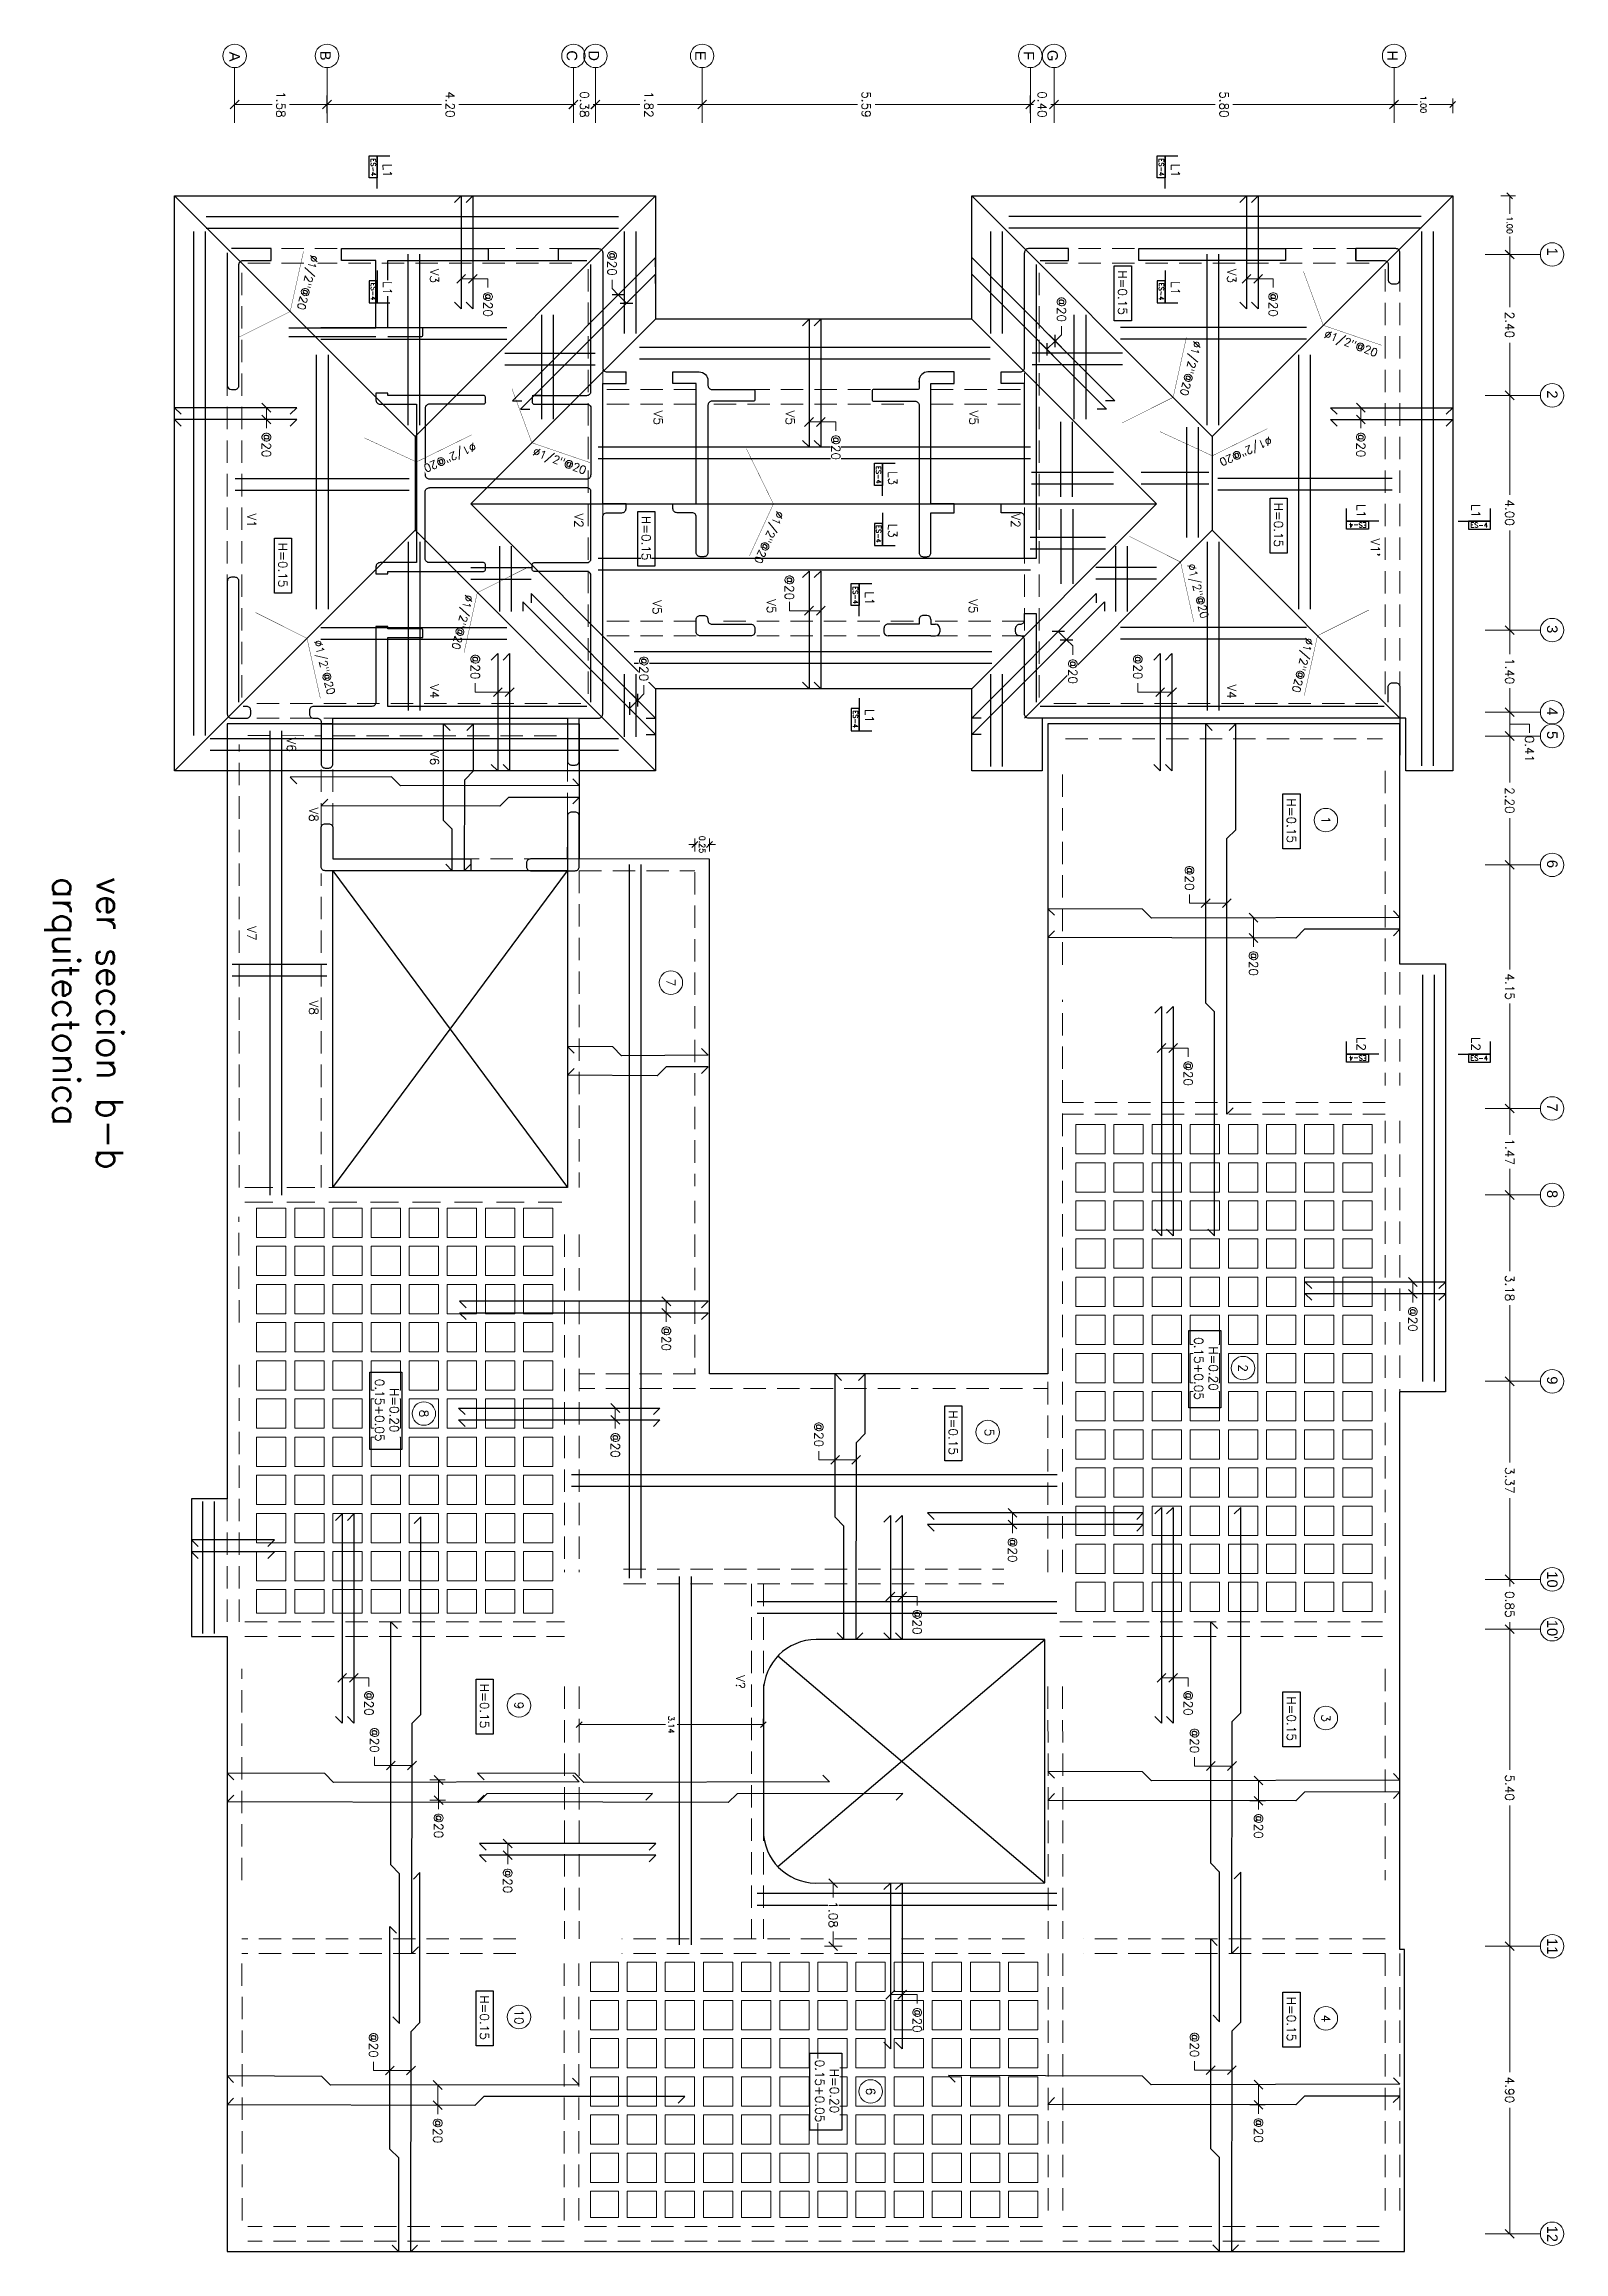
# Model space of a CAD drawing. Header units: metres. Extents: x -44 to 358, y -286 to 66.
# Drawn here: x 12.17 to 38.07, y -217.08 to -179.46 of the extents above; entities that cross this region are included whole.
import ezdxf
from ezdxf.enums import TextEntityAlignment as Align

# ---------------------------------------------------------------- set-up
doc = ezdxf.new("R2010")
doc.units = ezdxf.units.M
doc.header["$LTSCALE"] = 0.3
doc.header["$PDMODE"] = 3
doc.linetypes.add('Grid Line 1_2_', pattern=[22.225, 12.7, -3.175, 3.175, -3.175])
doc.linetypes.add('HIDDEN', pattern=[9.525, 6.35, -3.175])
for name, color, linetype, lineweight in [('0-S-GRID', 1, 'Continuous', 9), ('0-S-GRID-IDEN', 1, 'Continuous', 9), ('A-WALL', 7, 'Continuous', 30), ('BOVEDILLA', 8, 'Continuous', 5), ('Columnas', 7, 'Continuous', 18), ('VIGAS', 1, 'HIDDEN', 15)]:
    doc.layers.add(name, color=color, linetype=linetype, lineweight=lineweight)
for name, color, linetype in [('ACERO', 5, 'Continuous'), ('BP', 3, 'Continuous'), ('DIMCOL', 4, 'Continuous'), ('DIMENSIONES', 7, 'Continuous'), ('DIMTEXTO', 4, 'Continuous'), ('HATCH', 8, 'Continuous'), ('REBAR', 5, 'Continuous'), ('TEXTOS', 4, 'Continuous')]:
    doc.layers.add(name, color=color, linetype=linetype)
doc.styles.add('Arial_2', font='arial.ttf', dxfattribs={"height": 0.2})
doc.styles.add('SIMPLEX', font='simplex_.ttf', dxfattribs={"height": 0.2})
doc.styles.add('SMPLEX', font='simplex.shx')
doc.dimstyles.new('DIM-50', dxfattribs={"dimscale": 0.5, "dimtxt": 0.2, "dimasz": 0.2, "dimexe": 0.2, "dimexo": 0.2, "dimgap": 0.1, "dimtad": 0, "dimtih": 1, "dimtoh": 1, "dimzin": 0, "dimdsep": 46, "dimtxsty": 'SMPLEX', "dimblk1": 'OBLIQUE', "dimblk2": 'OBLIQUE', "dimsah": 1, "dimcen": 0.2, "dimclrd": 4, "dimclre": 4, "dimclrt": 4, "dimadec": 0, "dimazin": 0, "dimtfac": 1, "dimtmove": 0, "dimatfit": 3, "dimldrblk": 'OPEN30', "dimfxl": 0.3, "dimfxlon": 1, "dimtfill": 1, "dimtolj": 1, "dimtzin": 0, "dimarcsym": 0})
doc.dimstyles.new('DIM-75', dxfattribs={"dimscale": 0.75, "dimtxt": 0.2, "dimasz": 0.2, "dimexe": 0.2, "dimexo": 0.2, "dimgap": 0.1, "dimtad": 0, "dimtih": 1, "dimtoh": 1, "dimzin": 0, "dimdsep": 46, "dimtxsty": 'SMPLEX', "dimblk1": 'OBLIQUE', "dimblk2": 'OBLIQUE', "dimsah": 1, "dimcen": 0.2, "dimclrd": 4, "dimclre": 4, "dimclrt": 4, "dimadec": 0, "dimazin": 0, "dimtfac": 1, "dimtmove": 0, "dimatfit": 3, "dimldrblk": 'OBLIQUE', "dimfxl": 0.2, "dimfxlon": 1, "dimtfill": 1, "dimtolj": 1, "dimtzin": 0, "dimarcsym": 0})

# ---------------------------------------------------------------- blocks, each defined once
blk = doc.blocks.new('A$C2bbc346b')
at = {"layer": 'A-WALL', "color": 7, "true_color": 0xffffff}
for p, q in [((7.8, -0.27), (7.8, -6.13)), ((0.2, -0.751), (0, -0.751)), ((6.47, -7.845), (6.53, -7.845)), ((6.25, -8.065), (6.25, -8.125)), ((6.32, -7.995), (6.4, -7.995)), ((6.32, -8.195), (6.4, -8.195)), ((6.4, -7.995), (6.4, -7.915)), ((6.4, -8.195), (6.4, -8.725)), ((6.6, -7.995), (6.6, -7.915)), ((6.6, -7.995), (6.6, -8.725)), ((2.425, -8.995), (2.575, -8.995)), ((6.47, -8.795), (6.53, -8.795)), ((2.425, -10.995), (2.575, -10.995)), ((10.4, -14.189), (10.2, -14.189)), ((1.499, -18.939), (1.499, -17.454))]:
    blk.add_line(p, q, dxfattribs=at)
at = {"layer": 'A-WALL', "color": 7, "true_color": 0xffffff, "transparency": 33554684}
blk.add_line((2.275, -8.195), (2.25, -8.195), dxfattribs=at)
at = {"layer": 'A-WALL', "color": 7, "true_color": 0xffffff}
for points in [[(0, -0.07), (0, -0.751), (0.2, -0.751), (0.2, -0.27, -0.414214), (0.27, -0.2), (0.53, -0.2, 0.414214), (0.6, -0.13), (0.6, -0.07, 0.414214), (0.53, 0), (0.07, 0, 0.414214)], [(6.53, -11.995), (6.32, -11.995, -0.414214), (6.25, -11.925), (6.25, -11.865, -0.414214), (6.32, -11.795), (6.33, -11.795, 0.414214), (6.4, -11.725), (6.4, -11.065, -0.414214), (6.47, -10.995), (6.53, -10.995, -0.414214), (6.6, -11.065), (6.6, -11.925, -0.414214)], [(10.53, -14.889, 0.414214), (10.6, -14.819), (10.6, -14.059, 0.414214), (10.53, -13.989), (9.67, -13.989, 0.414214), (9.6, -14.059), (9.6, -14.119, 0.414214), (9.67, -14.189), (10.4, -14.189), (10.4, -14.819, 0.414214), (10.47, -14.889)]]:
    blk.add_lwpolyline(points, format="xyb", close=True, dxfattribs=at)
for points in [[(7.73, -0.2), (7.47, -0.2, -0.414214), (7.4, -0.13), (7.4, -0.07, -0.414214), (7.47, 0), (8.63, 0)], [(8, -0.27), (8, -6.33, -0.414214), (7.93, -6.4), (6.67, -6.4, 0.414214), (6.6, -6.47), (6.6, -6.48, -0.414214), (6.53, -6.55), (6.47, -6.55, -0.414214), (6.4, -6.48), (6.4, -6.47, 0.414214), (6.33, -6.4), (6.22, -6.4), (6.22, -6.2), (7.73, -6.2)], [(0.2, -6.13), (0.2, -5.651), (0, -5.651), (0, -6.33, 0.414214), (0.07, -6.4)], [(0.27, -6.2), (5.28, -6.2), (5.28, -6.4), (4.57, -6.4, 0.414214), (4.5, -6.47), (4.5, -6.797), (4.35, -6.797), (4.35, -6.4), (2.3, -6.4), (2.3, -6.797), (2.1, -6.797), (2.1, -6.47, 0.414214), (2.03, -6.4), (0.07, -6.4)], [(4.35, -7.995), (2.3, -7.995), (2.3, -7.597), (2.1, -7.597), (2.1, -8.045, 0.414214), (2.25, -8.195), (2.375, -8.195, -0.414214), (2.4, -8.22)], [(2.33, -11.795, 0.414214), (2.4, -11.725), (2.4, -11.02, -0.414214), (2.425, -10.995), (2.575, -10.995, -0.414214), (2.6, -11.02), (2.6, -11.725, 0.414214), (2.67, -11.795), (5.18, -11.795, -0.414214), (5.25, -11.865), (5.25, -11.925, -0.414214), (5.18, -11.995)], [(5.18, -11.995), (4.57, -11.995, 0.414214), (4.5, -12.065), (4.5, -12.322, -0.414214), (4.43, -12.392), (4.35, -12.392), (4.35, -11.995), (2.3, -11.995), (2.3, -12.392), (2.1, -12.392), (2.1, -11.945, -0.414214), (2.25, -11.795), (2.33, -11.795)], [(0.2, -14.34), (0, -14.34), (0, -13.659, -0.414214), (0.07, -13.589), (2.03, -13.589, 0.414214), (2.1, -13.519), (2.1, -13.192)], [(7.8, -13.859), (7.8, -17.254), (6.627, -17.254), (6.627, -16.654), (6.507, -16.654, 0.414214), (6.477, -16.684), (6.477, -17.254), (6.439, -17.254), (6.439, -17.454), (7.73, -17.454, -0.414214), (7.8, -17.524), (7.8, -18.519, 0.414214), (7.87, -18.589), (7.93, -18.589, 0.414214), (8, -18.519), (8, -18.459, -0.414214), (8.07, -18.389), (8.78, -18.389, 0.414214), (8.85, -18.319), (8.85, -18.259, 0.414214), (8.78, -18.189), (8, -18.189), (8, -14.189), (8.73, -14.189, 0.414214), (8.8, -14.119), (8.8, -14.059, 0.414214), (8.73, -13.989), (8, -13.989), (8, -13.659, 0.414214), (7.93, -13.589), (4.57, -13.589, -0.414214), (4.5, -13.519), (4.5, -13.262, 0.414214), (4.43, -13.192), (4.35, -13.192), (4.35, -13.589), (2.3, -13.589), (2.3, -13.192), (2.1, -13.192)], [(1.499, -17.254), (1.499, -16.684, 0.414214), (1.469, -16.654), (1.349, -16.654), (1.349, -17.254), (0.2, -17.254), (0.2, -13.859)], [(2.5, -14.789), (2.5, -13.859, 0.414214), (2.43, -13.789), (0.27, -13.789)], [(2.5, -14.639), (2.5, -14.759, 0.414214), (2.53, -14.789), (2.62, -14.789, 0.414214), (2.65, -14.759), (2.65, -13.859, -0.414214), (2.72, -13.789), (3.855, -13.789)], [(2.62, -15.589, -0.414214), (2.65, -15.619), (2.65, -16.544, 0.414214), (2.72, -16.614), (3.855, -16.614, 0.414214), (3.925, -16.544), (3.925, -13.859, 0.414214), (3.855, -13.789)], [(7.73, -13.789), (5.571, -13.789, 0.414214), (5.501, -13.859), (5.501, -14.759, -0.414214), (5.471, -14.789), (5.381, -14.789, -0.414214), (5.351, -14.759), (5.351, -13.859, 0.414214), (5.281, -13.789), (4.145, -13.789, 0.414214), (4.075, -13.859), (4.075, -16.544)], [(2.62, -15.589), (2.53, -15.589, 0.414214), (2.5, -15.619), (2.5, -17.254), (2.462, -17.254), (2.462, -17.454), (2.58, -17.454, 0.414214), (2.65, -17.384), (2.65, -16.764)], [(2.65, -16.764), (5.351, -16.764), (5.351, -17.384, 0.414214), (5.421, -17.454), (5.539, -17.454), (5.539, -17.254), (5.501, -17.254), (5.501, -15.619, 0.414214), (5.471, -15.589), (5.381, -15.589, 0.414214), (5.351, -15.619), (5.351, -16.544, -0.414214), (5.281, -16.614), (4.145, -16.614, -0.414214), (4.075, -16.544)], [(10.2, -18.189), (10.4, -18.189), (10.4, -15.839), (10.6, -15.839), (10.6, -18.319, -0.414214), (10.53, -18.389), (9.87, -18.389, -0.414214), (9.8, -18.319), (9.8, -18.259, -0.414214), (9.87, -18.189), (10.4, -18.189), (10.4, -16.556)], [(1.349, -19.789), (0.27, -19.789, -0.414214), (0.2, -19.719), (0.2, -19.24), (0, -19.24), (0, -19.919)], [(0.07, -19.989), (2.33, -19.989, 0.414213), (2.4, -19.919), (2.4, -19.859, 0.414214), (2.33, -19.789), (1.249, -19.789)], [(7.73, -19.789), (5.67, -19.789, 0.414214), (5.6, -19.859), (5.6, -19.919, 0.414214), (5.67, -19.989), (7.93, -19.989, 0.414214), (8, -19.919), (8, -19.659, 0.414214), (7.93, -19.589), (7.87, -19.589, 0.414214), (7.8, -19.659), (7.8, -19.719)]]:
    blk.add_lwpolyline(points, format="xyb", dxfattribs=at)
blk.add_lwpolyline([(0, -1.951), (0.2, -1.951), (0.2, -4.451), (0, -4.451)], close=True, dxfattribs=at)
for points in [[(4.5, -7.995), (4.5, -7.597), (4.35, -7.597), (4.35, -7.995)], [(1.349, -18.939), (1.349, -17.454), (0.2, -17.454), (0.2, -18.04), (0, -18.04), (0, -15.54), (0.2, -15.54)]]:
    blk.add_lwpolyline(points, dxfattribs=at)
at = {"layer": 'A-WALL', "color": 7, "true_color": 0xffffff, "transparency": 33554684}
blk.add_lwpolyline([(2.4, -8.219), (2.4, -8.97, 0.414214), (2.425, -8.995), (2.575, -8.995, 0.414214), (2.6, -8.97), (2.6, -8.265, -0.414214), (2.67, -8.195), (5.18, -8.195, 0.414214), (5.25, -8.125), (5.25, -8.065, 0.414214), (5.18, -7.995), (4.5, -7.995)], format="xyb", dxfattribs=at)
at = {"layer": 'A-WALL', "color": 7, "true_color": 0xffffff}
for centre, start, end in [((6.47, -7.915), 90, 180), ((6.53, -7.915), 0, 90), ((6.32, -8.065), 90, 180), ((6.32, -8.125), 180, 270), ((6.47, -8.725), 180, 270), ((6.53, -8.725), 270, 0)]:
    blk.add_arc(centre, 0.07, start, end, dxfattribs=at)
blk = doc.blocks.new('*U2262')
at = {"layer": 'BOVEDILLA'}
blk.add_lwpolyline([(-0.25, -0.25), (0.25, -0.25), (0.25, 0.25), (-0.25, 0.25)], close=True, dxfattribs=at)
blk = doc.blocks.new('*U2263')
at = {"layer": 'BOVEDILLA', "color": 0, "linetype": 'ByBlock', "lineweight": -2, "transparency": 16777216}
for p in [(0, 0), (0.65, 0), (1.3, 0), (1.95, 0), (2.6, 0), (3.25, 0), (3.9, 0), (4.55, 0), (5.2, 0), (5.85, 0), (0, -0.65), (0.65, -0.65), (1.3, -0.65), (1.95, -0.65), (2.6, -0.65), (3.25, -0.65), (3.9, -0.65), (4.55, -0.65), (5.2, -0.65), (5.85, -0.65), (0, -1.3), (0.65, -1.3), (1.3, -1.3), (1.95, -1.3), (2.6, -1.3), (3.25, -1.3), (3.9, -1.3), (4.55, -1.3), (5.2, -1.3), (5.85, -1.3), (0, -1.95), (0.65, -1.95), (1.3, -1.95), (1.95, -1.95), (2.6, -1.95), (3.25, -1.95), (3.9, -1.95), (4.55, -1.95), (5.2, -1.95), (5.85, -1.95), (0, -2.6), (0.65, -2.6), (1.3, -2.6), (1.95, -2.6), (2.6, -2.6), (3.25, -2.6), (3.9, -2.6), (4.55, -2.6), (5.2, -2.6), (5.85, -2.6), (0, -3.25), (0.65, -3.25), (1.3, -3.25), (1.95, -3.25), (2.6, -3.25), (3.25, -3.25), (3.9, -3.25), (4.55, -3.25), (5.2, -3.25), (5.85, -3.25), (0, -3.9), (0.65, -3.9), (1.3, -3.9), (1.95, -3.9), (2.6, -3.9), (3.25, -3.9), (3.9, -3.9), (4.55, -3.9), (5.2, -3.9), (5.85, -3.9), (0, -4.55), (0.65, -4.55), (1.3, -4.55), (1.95, -4.55), (2.6, -4.55), (3.25, -4.55), (3.9, -4.55), (4.55, -4.55), (5.2, -4.55), (5.85, -4.55)]:
    blk.add_blockref('*U2262', p, dxfattribs=at)
blk = doc.blocks.new('*U2264')
at = {"layer": 'BOVEDILLA'}
blk.add_lwpolyline([(-0.2, 0.25), (0.2, 0.25), (0.2, -0.25), (-0.2, -0.25)], close=True, dxfattribs=at)
blk = doc.blocks.new('*U2265')
at = {"layer": 'ACERO', "color": 0, "linetype": 'ByBlock', "lineweight": -2, "transparency": 16777216}
for p in [(0, 0), (0, -0.65), (0, -1.3), (0, -1.95), (0, -2.6), (0, -3.25), (0, -3.9), (0, -4.55)]:
    blk.add_blockref('*U2264', p, dxfattribs=at)
blk = doc.blocks.new('*U2266')
at = {"layer": 'BOVEDILLA'}
blk.add_lwpolyline([(-0.25, -0.25), (0.25, -0.25), (0.25, 0.25), (-0.25, 0.25)], close=True, dxfattribs=at)
blk = doc.blocks.new('*U2267')
at = {"layer": 'BOVEDILLA', "color": 0, "linetype": 'ByBlock', "lineweight": -2, "transparency": 16777216}
for p in [(0, 0), (0.65, 0), (1.3, 0), (1.95, 0), (2.6, 0), (3.25, 0), (3.9, 0), (4.55, 0), (5.2, 0), (5.85, 0), (6.5, 0), (7.15, 0), (7.8, 0), (0, -0.65), (0.65, -0.65), (1.3, -0.65), (1.95, -0.65), (2.6, -0.65), (3.25, -0.65), (3.9, -0.65), (4.55, -0.65), (5.2, -0.65), (5.85, -0.65), (6.5, -0.65), (7.15, -0.65), (7.8, -0.65), (0, -1.3), (0.65, -1.3), (1.3, -1.3), (1.95, -1.3), (2.6, -1.3), (3.25, -1.3), (3.9, -1.3), (4.55, -1.3), (5.2, -1.3), (5.85, -1.3), (6.5, -1.3), (7.15, -1.3), (7.8, -1.3), (0, -1.95), (0.65, -1.95), (1.3, -1.95), (1.95, -1.95), (2.6, -1.95), (3.25, -1.95), (3.9, -1.95), (4.55, -1.95), (5.2, -1.95), (5.85, -1.95), (6.5, -1.95), (7.15, -1.95), (7.8, -1.95), (0, -2.6), (0.65, -2.6), (1.3, -2.6), (1.95, -2.6), (2.6, -2.6), (3.25, -2.6), (3.9, -2.6), (4.55, -2.6), (5.2, -2.6), (5.85, -2.6), (6.5, -2.6), (7.15, -2.6), (7.8, -2.6), (0, -3.25), (0.65, -3.25), (1.3, -3.25), (1.95, -3.25), (2.6, -3.25), (3.25, -3.25), (3.9, -3.25), (4.55, -3.25), (5.2, -3.25), (5.85, -3.25), (6.5, -3.25), (7.15, -3.25), (7.8, -3.25), (0, -3.9), (0.65, -3.9), (1.3, -3.9), (1.95, -3.9), (2.6, -3.9), (3.25, -3.9), (3.9, -3.9), (4.55, -3.9), (5.2, -3.9), (5.85, -3.9), (6.5, -3.9), (7.15, -3.9), (7.8, -3.9), (0, -4.55), (0.65, -4.55), (1.3, -4.55), (1.95, -4.55), (2.6, -4.55), (3.25, -4.55), (3.9, -4.55), (4.55, -4.55), (5.2, -4.55), (5.85, -4.55), (6.5, -4.55), (7.15, -4.55), (7.8, -4.55)]:
    blk.add_blockref('*U2266', p, dxfattribs=at)
blk = doc.blocks.new('*U2268')
at = {"layer": 'BOVEDILLA'}
blk.add_lwpolyline([(-0.25, -0.25), (0.25, -0.25), (0.25, 0.25), (-0.25, 0.25)], close=True, dxfattribs=at)
blk = doc.blocks.new('*U2269')
at = {"layer": 'BOVEDILLA', "color": 0, "linetype": 'ByBlock', "lineweight": -2, "transparency": 16777216}
for p in [(0, 0), (0.65, 0), (1.3, 0), (1.95, 0), (2.6, 0), (3.25, 0), (0, -0.65), (0.65, -0.65), (1.3, -0.65), (1.95, -0.65), (2.6, -0.65), (3.25, -0.65), (0, -1.3), (0.65, -1.3), (1.3, -1.3), (1.95, -1.3), (2.6, -1.3), (3.25, -1.3), (0, -1.95), (0.65, -1.95), (1.3, -1.95), (1.95, -1.95), (2.6, -1.95), (3.25, -1.95), (0, -2.6), (0.65, -2.6), (1.3, -2.6), (1.95, -2.6), (2.6, -2.6), (3.25, -2.6), (0, -3.25), (0.65, -3.25), (1.3, -3.25), (1.95, -3.25), (2.6, -3.25), (3.25, -3.25), (0, -3.9), (0.65, -3.9), (1.3, -3.9), (1.95, -3.9), (2.6, -3.9), (3.25, -3.9), (0, -4.55), (0.65, -4.55), (1.3, -4.55), (1.95, -4.55), (2.6, -4.55), (3.25, -4.55), (0, -5.2), (0.65, -5.2), (1.3, -5.2), (1.95, -5.2), (2.6, -5.2), (3.25, -5.2), (0, -5.85), (0.65, -5.85), (1.3, -5.85), (1.95, -5.85), (2.6, -5.85), (3.25, -5.85), (0, -6.5), (0.65, -6.5), (1.3, -6.5), (1.95, -6.5), (2.6, -6.5), (3.25, -6.5)]:
    blk.add_blockref('*U2268', p, dxfattribs=at)
blk = doc.blocks.new('*U2270')
at = {"layer": 'BOVEDILLA'}
blk.add_lwpolyline([(-0.225, 0.25), (0.225, 0.25), (0.225, -0.25), (-0.225, -0.25)], close=True, dxfattribs=at)
blk = doc.blocks.new('*U2271')
at = {"layer": 'BOVEDILLA', "color": 0, "linetype": 'ByBlock', "lineweight": -2, "transparency": 16777216}
for p in [(0, 0), (0, -0.65), (0, -1.3), (0, -1.95), (0, -2.6), (0, -3.25), (0, -3.9), (0, -4.55), (0, -5.2), (0, -5.85), (0, -6.5)]:
    blk.add_blockref('*U2270', p, dxfattribs=at)
blk = doc.blocks.new('*U2272')
at = {"layer": 'BOVEDILLA'}
blk.add_lwpolyline([(-0.25, 0.238), (0.25, 0.238), (0.25, -0.238), (-0.25, -0.238)], close=True, dxfattribs=at)
blk = doc.blocks.new('*U2273')
at = {"layer": 'BOVEDILLA', "color": 0, "linetype": 'ByBlock', "lineweight": -2, "transparency": 16777216}
for p in [(0, 0), (0.65, 0), (1.3, 0), (1.95, 0), (2.6, 0), (3.25, 0)]:
    blk.add_blockref('*U2272', p, dxfattribs=at)
blk = doc.blocks.new('_OBLIQUE')
at = {"color": 0, "linetype": 'ByBlock'}
blk.add_line((-0.5, -0.5), (0.5, 0.5), dxfattribs=at)
blk = doc.blocks.new('*D2295')
at = {"layer": 'DEFPOINTS', "color": 0, "transparency": 16777216}
for p in [(35.9, -19.904), (36.1, -19.808), (36.1, -19.904)]:
    blk.add_point(p, dxfattribs=at)
at = {"layer": 'DIMTEXTO', "color": 4, "lineweight": -2, "transparency": 16777216}
for p, q in [((35.9, -19.808), (35.9, -19.658)), ((35.9, -19.808), (36.1, -19.808)), ((36.1, -19.808), (36.1, -19.658)), ((36.1, -19.808), (36.25, -19.808))]:
    blk.add_line(p, q, dxfattribs=at)
at = {"layer": 'DIMTEXTO', "color": 4, "lineweight": -2, "transparency": 16777216, "xscale": 0.15, "yscale": 0.15, "zscale": 0.15, "rotation": 180}
blk.add_blockref('_OBLIQUE', (35.9, -19.808), dxfattribs=at)
at = {"layer": 'DIMTEXTO', "color": 4, "lineweight": -2, "transparency": 16777216, "xscale": 0.15, "yscale": 0.15, "zscale": 0.15}
blk.add_blockref('_OBLIQUE', (36.1, -19.808), dxfattribs=at)
at = {"layer": 'DIMTEXTO', "color": 4, "transparency": 16777216, "insert": (36.532, -19.808), "char_height": 0.15, "attachment_point": 5, "style": 'SMPLEX', "bg_fill": 3, "box_fill_scale": 1.1, "bg_fill_color": 256, "bg_fill_true_color": 13158600, "bg_fill_transparency": 0}
blk.add_mtext('\\A1;@20', dxfattribs=at)
blk = doc.blocks.new('*D2237')
at = {"layer": 'DEFPOINTS', "color": 0, "transparency": 16777216}
for p in [(20.792, -18.157), (18.392, -18.574), (20.792, -18.574)]:
    blk.add_point(p, dxfattribs=at)
at = {"layer": 'DIMTEXTO', "color": 4, "lineweight": -2, "transparency": 16777216}
for p, q in [((18.392, -18.307), (18.392, -18.007)), ((20.792, -18.307), (20.792, -18.007)), ((18.392, -18.157), (19.288, -18.157)), ((20.792, -18.157), (19.896, -18.157))]:
    blk.add_line(p, q, dxfattribs=at)
at = {"layer": 'DIMTEXTO', "color": 4, "lineweight": -2, "transparency": 16777216, "xscale": 0.15, "yscale": 0.15, "zscale": 0.15, "rotation": 180}
blk.add_blockref('_OBLIQUE', (18.392, -18.157), dxfattribs=at)
at = {"layer": 'DIMTEXTO', "color": 4, "lineweight": -2, "transparency": 16777216, "xscale": 0.15, "yscale": 0.15, "zscale": 0.15}
blk.add_blockref('_OBLIQUE', (20.792, -18.157), dxfattribs=at)
at = {"layer": 'DIMTEXTO', "color": 4, "transparency": 16777216, "insert": (19.592, -18.157), "char_height": 0.15, "attachment_point": 5, "style": 'SMPLEX', "bg_fill": 3, "box_fill_scale": 1.1, "bg_fill_color": 256, "bg_fill_true_color": 13158600, "bg_fill_transparency": 0}
blk.add_mtext('\\A1;2.40', dxfattribs=at)
blk = doc.blocks.new('*D2238')
at = {"layer": 'DEFPOINTS', "color": 0, "ltscale": 0.05, "transparency": 16777216}
for p in [(24.792, -18.157), (20.792, -18.574), (24.792, -18.574)]:
    blk.add_point(p, dxfattribs=at)
at = {"layer": 'DIMTEXTO', "color": 4, "lineweight": -2, "ltscale": 0.05, "transparency": 16777216}
for p, q in [((20.792, -18.307), (20.792, -18.007)), ((24.792, -18.307), (24.792, -18.007)), ((20.792, -18.157), (22.488, -18.157)), ((24.792, -18.157), (23.096, -18.157))]:
    blk.add_line(p, q, dxfattribs=at)
at = {"layer": 'DIMTEXTO', "color": 4, "lineweight": -2, "ltscale": 0.05, "transparency": 16777216, "xscale": 0.15, "yscale": 0.15, "zscale": 0.15, "rotation": 180}
blk.add_blockref('_OBLIQUE', (20.792, -18.157), dxfattribs=at)
at = {"layer": 'DIMTEXTO', "color": 4, "lineweight": -2, "ltscale": 0.05, "transparency": 16777216, "xscale": 0.15, "yscale": 0.15, "zscale": 0.15}
blk.add_blockref('_OBLIQUE', (24.792, -18.157), dxfattribs=at)
at = {"layer": 'DIMTEXTO', "color": 4, "ltscale": 0.05, "transparency": 16777216, "insert": (22.792, -18.157), "char_height": 0.15, "attachment_point": 5, "style": 'SMPLEX', "bg_fill": 3, "box_fill_scale": 1.1, "bg_fill_color": 256, "bg_fill_true_color": 13158600, "bg_fill_transparency": 0}
blk.add_mtext('\\A1;4.00', dxfattribs=at)
blk = doc.blocks.new('*D2239')
at = {"layer": 'DEFPOINTS', "color": 0, "ltscale": 0.05, "transparency": 16777216}
for p in [(26.192, -18.157), (24.792, -18.574), (26.192, -18.574)]:
    blk.add_point(p, dxfattribs=at)
at = {"layer": 'DIMTEXTO', "color": 4, "lineweight": -2, "ltscale": 0.05, "transparency": 16777216}
for p, q in [((24.792, -18.307), (24.792, -18.007)), ((26.192, -18.307), (26.192, -18.007)), ((24.792, -18.157), (25.203, -18.157)), ((26.192, -18.157), (25.781, -18.157))]:
    blk.add_line(p, q, dxfattribs=at)
at = {"layer": 'DIMTEXTO', "color": 4, "lineweight": -2, "ltscale": 0.05, "transparency": 16777216, "xscale": 0.15, "yscale": 0.15, "zscale": 0.15, "rotation": 180}
blk.add_blockref('_OBLIQUE', (24.792, -18.157), dxfattribs=at)
at = {"layer": 'DIMTEXTO', "color": 4, "lineweight": -2, "ltscale": 0.05, "transparency": 16777216, "xscale": 0.15, "yscale": 0.15, "zscale": 0.15}
blk.add_blockref('_OBLIQUE', (26.192, -18.157), dxfattribs=at)
at = {"layer": 'DIMTEXTO', "color": 4, "ltscale": 0.05, "transparency": 16777216, "insert": (25.492, -18.157), "char_height": 0.15, "attachment_point": 5, "style": 'SMPLEX', "bg_fill": 3, "box_fill_scale": 1.1, "bg_fill_color": 256, "bg_fill_true_color": 13158600, "bg_fill_transparency": 0}
blk.add_mtext('\\A1;1.40', dxfattribs=at)
blk = doc.blocks.new('*D2240')
at = {"layer": 'DEFPOINTS', "color": 0, "ltscale": 0.05, "transparency": 16777216}
for p in [(26.597, -18.157), (26.192, -18.574), (26.597, -18.574)]:
    blk.add_point(p, dxfattribs=at)
at = {"layer": 'DIMTEXTO', "color": 4, "lineweight": -2, "ltscale": 0.05, "transparency": 16777216}
for p, q in [((26.192, -18.307), (26.192, -18.007)), ((26.394, -18.157), (26.394, -17.82)), ((26.394, -17.82), (26.544, -17.82)), ((26.597, -18.307), (26.597, -18.007)), ((26.192, -18.157), (26.597, -18.157))]:
    blk.add_line(p, q, dxfattribs=at)
at = {"layer": 'DIMTEXTO', "color": 4, "lineweight": -2, "ltscale": 0.05, "transparency": 16777216, "xscale": 0.15, "yscale": 0.15, "zscale": 0.15, "rotation": 180}
blk.add_blockref('_OBLIQUE', (26.192, -18.157), dxfattribs=at)
at = {"layer": 'DIMTEXTO', "color": 4, "ltscale": 0.05, "transparency": 16777216, "insert": (26.816, -17.82), "char_height": 0.15, "attachment_point": 5, "style": 'SMPLEX', "bg_fill": 3, "box_fill_scale": 1.1, "bg_fill_color": 256, "bg_fill_true_color": 13158600, "bg_fill_transparency": 0}
blk.add_mtext('\\A1;0.41', dxfattribs=at)
at = {"layer": 'DIMTEXTO', "color": 4, "lineweight": -2, "ltscale": 0.05, "transparency": 16777216, "xscale": 0.15, "yscale": 0.15, "zscale": 0.15}
blk.add_blockref('_OBLIQUE', (26.597, -18.157), dxfattribs=at)
blk = doc.blocks.new('*D2241')
at = {"layer": 'DEFPOINTS', "color": 0, "ltscale": 0.05, "transparency": 16777216}
for p in [(28.792, -18.157), (26.597, -18.574), (28.792, -18.574)]:
    blk.add_point(p, dxfattribs=at)
at = {"layer": 'DIMTEXTO', "color": 4, "lineweight": -2, "ltscale": 0.05, "transparency": 16777216}
for p, q in [((26.597, -18.307), (26.597, -18.007)), ((28.792, -18.307), (28.792, -18.007)), ((26.597, -18.157), (27.391, -18.157)), ((28.792, -18.157), (27.998, -18.157))]:
    blk.add_line(p, q, dxfattribs=at)
at = {"layer": 'DIMTEXTO', "color": 4, "lineweight": -2, "ltscale": 0.05, "transparency": 16777216, "xscale": 0.15, "yscale": 0.15, "zscale": 0.15, "rotation": 180}
blk.add_blockref('_OBLIQUE', (26.597, -18.157), dxfattribs=at)
at = {"layer": 'DIMTEXTO', "color": 4, "lineweight": -2, "ltscale": 0.05, "transparency": 16777216, "xscale": 0.15, "yscale": 0.15, "zscale": 0.15}
blk.add_blockref('_OBLIQUE', (28.792, -18.157), dxfattribs=at)
at = {"layer": 'DIMTEXTO', "color": 4, "ltscale": 0.05, "transparency": 16777216, "insert": (27.694, -18.157), "char_height": 0.15, "attachment_point": 5, "style": 'SMPLEX', "bg_fill": 3, "box_fill_scale": 1.1, "bg_fill_color": 256, "bg_fill_true_color": 13158600, "bg_fill_transparency": 0}
blk.add_mtext('\\A1;2.20', dxfattribs=at)
blk = doc.blocks.new('*D2242')
at = {"layer": 'DEFPOINTS', "color": 0, "ltscale": 0.05, "transparency": 16777216}
for p in [(32.943, -18.157), (28.792, -18.574), (32.943, -18.574)]:
    blk.add_point(p, dxfattribs=at)
at = {"layer": 'DIMTEXTO', "color": 4, "lineweight": -2, "ltscale": 0.05, "transparency": 16777216}
for p, q in [((28.792, -18.307), (28.792, -18.007)), ((32.943, -18.307), (32.943, -18.007)), ((28.792, -18.157), (30.578, -18.157)), ((32.943, -18.157), (31.157, -18.157))]:
    blk.add_line(p, q, dxfattribs=at)
at = {"layer": 'DIMTEXTO', "color": 4, "lineweight": -2, "ltscale": 0.05, "transparency": 16777216, "xscale": 0.15, "yscale": 0.15, "zscale": 0.15, "rotation": 180}
blk.add_blockref('_OBLIQUE', (28.792, -18.157), dxfattribs=at)
at = {"layer": 'DIMTEXTO', "color": 4, "lineweight": -2, "ltscale": 0.05, "transparency": 16777216, "xscale": 0.15, "yscale": 0.15, "zscale": 0.15}
blk.add_blockref('_OBLIQUE', (32.943, -18.157), dxfattribs=at)
at = {"layer": 'DIMTEXTO', "color": 4, "ltscale": 0.05, "transparency": 16777216, "insert": (30.867, -18.157), "char_height": 0.15, "attachment_point": 5, "style": 'SMPLEX', "bg_fill": 3, "box_fill_scale": 1.1, "bg_fill_color": 256, "bg_fill_true_color": 13158600, "bg_fill_transparency": 0}
blk.add_mtext('\\A1;4.15', dxfattribs=at)
blk = doc.blocks.new('*D2232')
at = {"layer": 'DEFPOINTS', "color": 0, "ltscale": 0.2, "transparency": 16777216}
for p in [(34.417, -18.157), (32.943, -18.574), (34.417, -18.574)]:
    blk.add_point(p, dxfattribs=at)
at = {"layer": 'DIMTEXTO', "color": 4, "lineweight": -2, "ltscale": 0.2, "transparency": 16777216}
for p, q in [((32.943, -18.307), (32.943, -18.007)), ((34.417, -18.307), (34.417, -18.007)), ((32.943, -18.157), (33.39, -18.157)), ((34.417, -18.157), (33.969, -18.157))]:
    blk.add_line(p, q, dxfattribs=at)
at = {"layer": 'DIMTEXTO', "color": 4, "lineweight": -2, "ltscale": 0.2, "transparency": 16777216, "xscale": 0.15, "yscale": 0.15, "zscale": 0.15, "rotation": 180}
blk.add_blockref('_OBLIQUE', (32.943, -18.157), dxfattribs=at)
at = {"layer": 'DIMTEXTO', "color": 4, "lineweight": -2, "ltscale": 0.2, "transparency": 16777216, "xscale": 0.15, "yscale": 0.15, "zscale": 0.15}
blk.add_blockref('_OBLIQUE', (34.417, -18.157), dxfattribs=at)
at = {"layer": 'DIMTEXTO', "color": 4, "ltscale": 0.2, "transparency": 16777216, "insert": (33.68, -18.157), "char_height": 0.15, "attachment_point": 5, "style": 'SMPLEX', "bg_fill": 3, "box_fill_scale": 1.1, "bg_fill_color": 256, "bg_fill_true_color": 13158600, "bg_fill_transparency": 0}
blk.add_mtext('\\A1;1.47', dxfattribs=at)
blk = doc.blocks.new('*D2233')
at = {"layer": 'DEFPOINTS', "color": 0, "ltscale": 0.2, "transparency": 16777216}
for p in [(37.592, -18.157), (34.417, -18.574), (37.592, -18.574)]:
    blk.add_point(p, dxfattribs=at)
at = {"layer": 'DIMTEXTO', "color": 4, "lineweight": -2, "ltscale": 0.2, "transparency": 16777216}
for p, q in [((34.417, -18.307), (34.417, -18.007)), ((37.592, -18.307), (37.592, -18.007)), ((34.417, -18.157), (35.715, -18.157)), ((37.592, -18.157), (36.294, -18.157))]:
    blk.add_line(p, q, dxfattribs=at)
at = {"layer": 'DIMTEXTO', "color": 4, "lineweight": -2, "ltscale": 0.2, "transparency": 16777216, "xscale": 0.15, "yscale": 0.15, "zscale": 0.15, "rotation": 180}
blk.add_blockref('_OBLIQUE', (34.417, -18.157), dxfattribs=at)
at = {"layer": 'DIMTEXTO', "color": 4, "lineweight": -2, "ltscale": 0.2, "transparency": 16777216, "xscale": 0.15, "yscale": 0.15, "zscale": 0.15}
blk.add_blockref('_OBLIQUE', (37.592, -18.157), dxfattribs=at)
at = {"layer": 'DIMTEXTO', "color": 4, "ltscale": 0.2, "transparency": 16777216, "insert": (36.004, -18.157), "char_height": 0.15, "attachment_point": 5, "style": 'SMPLEX', "bg_fill": 3, "box_fill_scale": 1.1, "bg_fill_color": 256, "bg_fill_true_color": 13158600, "bg_fill_transparency": 0}
blk.add_mtext('\\A1;3.18', dxfattribs=at)
blk = doc.blocks.new('*D2234')
at = {"layer": 'DEFPOINTS', "color": 0, "ltscale": 0.2, "transparency": 16777216}
for p in [(40.967, -18.157), (37.592, -18.574), (40.967, -18.574)]:
    blk.add_point(p, dxfattribs=at)
at = {"layer": 'DIMTEXTO', "color": 4, "lineweight": -2, "ltscale": 0.2, "transparency": 16777216}
for p, q in [((37.592, -18.307), (37.592, -18.007)), ((40.967, -18.307), (40.967, -18.007)), ((37.592, -18.157), (38.976, -18.157)), ((40.967, -18.157), (39.583, -18.157))]:
    blk.add_line(p, q, dxfattribs=at)
at = {"layer": 'DIMTEXTO', "color": 4, "lineweight": -2, "ltscale": 0.2, "transparency": 16777216, "xscale": 0.15, "yscale": 0.15, "zscale": 0.15, "rotation": 180}
blk.add_blockref('_OBLIQUE', (37.592, -18.157), dxfattribs=at)
at = {"layer": 'DIMTEXTO', "color": 4, "lineweight": -2, "ltscale": 0.2, "transparency": 16777216, "xscale": 0.15, "yscale": 0.15, "zscale": 0.15}
blk.add_blockref('_OBLIQUE', (40.967, -18.157), dxfattribs=at)
at = {"layer": 'DIMTEXTO', "color": 4, "ltscale": 0.2, "transparency": 16777216, "insert": (39.279, -18.157), "char_height": 0.15, "attachment_point": 5, "style": 'SMPLEX', "bg_fill": 3, "box_fill_scale": 1.1, "bg_fill_color": 256, "bg_fill_true_color": 13158600, "bg_fill_transparency": 0}
blk.add_mtext('\\A1;3.37', dxfattribs=at)
blk = doc.blocks.new('*D2235')
at = {"layer": 'DEFPOINTS', "color": 0, "ltscale": 0.2, "transparency": 16777216}
for p in [(40.967, -18.574), (41.817, -18.574)]:
    blk.add_point(p, dxfattribs=at)
at = {"layer": 'DIMTEXTO', "color": 4, "lineweight": -2, "ltscale": 0.2, "transparency": 16777216}
for p, q in [((40.967, -18.307), (40.967, -18.007)), ((41.817, -18.307), (41.817, -18.007)), ((40.967, -18.157), (41.088, -18.157)), ((41.817, -18.157), (41.696, -18.157))]:
    blk.add_line(p, q, dxfattribs=at)
at = {"layer": 'DIMTEXTO', "color": 4, "lineweight": -2, "ltscale": 0.2, "transparency": 16777216, "xscale": 0.15, "yscale": 0.15, "zscale": 0.15, "rotation": 180}
blk.add_blockref('_OBLIQUE', (40.967, -18.157), dxfattribs=at)
at = {"layer": 'DIMTEXTO', "color": 4, "lineweight": -2, "ltscale": 0.2, "transparency": 16777216, "xscale": 0.15, "yscale": 0.15, "zscale": 0.15}
blk.add_blockref('_OBLIQUE', (41.817, -18.157), dxfattribs=at)
at = {"layer": 'DIMTEXTO', "color": 4, "ltscale": 0.2, "transparency": 16777216, "insert": (41.392, -18.157), "char_height": 0.15, "attachment_point": 5, "style": 'SMPLEX', "bg_fill": 3, "box_fill_scale": 1.1, "bg_fill_color": 256, "bg_fill_true_color": 13158600, "bg_fill_transparency": 0}
blk.add_mtext('\\A1;0.85', dxfattribs=at)
at = {"layer": 'DEFPOINTS', "color": 0, "ltscale": 0.2, "transparency": 16777216}
blk.add_point((41.817, -18.157), dxfattribs=at)
blk = doc.blocks.new('*D2236')
at = {"layer": 'DEFPOINTS', "color": 0, "ltscale": 0.2, "transparency": 16777216}
for p in [(52.117, -18.157), (47.217, -18.574), (52.117, -18.574)]:
    blk.add_point(p, dxfattribs=at)
at = {"layer": 'DIMTEXTO', "color": 4, "lineweight": -2, "ltscale": 0.2, "transparency": 16777216}
for p, q in [((47.217, -18.307), (47.217, -18.007)), ((52.117, -18.307), (52.117, -18.007)), ((47.217, -18.157), (49.363, -18.157)), ((52.117, -18.157), (49.971, -18.157))]:
    blk.add_line(p, q, dxfattribs=at)
at = {"layer": 'DIMTEXTO', "color": 4, "lineweight": -2, "ltscale": 0.2, "transparency": 16777216, "xscale": 0.15, "yscale": 0.15, "zscale": 0.15, "rotation": 180}
blk.add_blockref('_OBLIQUE', (47.217, -18.157), dxfattribs=at)
at = {"layer": 'DIMTEXTO', "color": 4, "lineweight": -2, "ltscale": 0.2, "transparency": 16777216, "xscale": 0.15, "yscale": 0.15, "zscale": 0.15}
blk.add_blockref('_OBLIQUE', (52.117, -18.157), dxfattribs=at)
at = {"layer": 'DIMTEXTO', "color": 4, "ltscale": 0.2, "transparency": 16777216, "insert": (49.667, -18.157), "char_height": 0.15, "attachment_point": 5, "style": 'SMPLEX', "bg_fill": 3, "box_fill_scale": 1.1, "bg_fill_color": 256, "bg_fill_true_color": 13158600, "bg_fill_transparency": 0}
blk.add_mtext('\\A1;4.90', dxfattribs=at)
blk = doc.blocks.new('*D2231')
at = {"layer": 'DEFPOINTS', "color": 0, "ltscale": 0.2, "transparency": 16777216}
for p in [(47.217, -18.157), (41.817, -18.574), (47.217, -18.574)]:
    blk.add_point(p, dxfattribs=at)
at = {"layer": 'DIMTEXTO', "color": 4, "lineweight": -2, "ltscale": 0.2, "transparency": 16777216}
for p, q in [((41.817, -18.307), (41.817, -18.007)), ((47.217, -18.307), (47.217, -18.007)), ((41.817, -18.157), (44.213, -18.157)), ((47.217, -18.157), (44.821, -18.157))]:
    blk.add_line(p, q, dxfattribs=at)
at = {"layer": 'DIMTEXTO', "color": 4, "lineweight": -2, "ltscale": 0.2, "transparency": 16777216, "xscale": 0.15, "yscale": 0.15, "zscale": 0.15, "rotation": 180}
blk.add_blockref('_OBLIQUE', (41.817, -18.157), dxfattribs=at)
at = {"layer": 'DIMTEXTO', "color": 4, "lineweight": -2, "ltscale": 0.2, "transparency": 16777216, "xscale": 0.15, "yscale": 0.15, "zscale": 0.15}
blk.add_blockref('_OBLIQUE', (47.217, -18.157), dxfattribs=at)
at = {"layer": 'DIMTEXTO', "color": 4, "ltscale": 0.2, "transparency": 16777216, "insert": (44.517, -18.157), "char_height": 0.15, "attachment_point": 5, "style": 'SMPLEX', "bg_fill": 3, "box_fill_scale": 1.1, "bg_fill_color": 256, "bg_fill_true_color": 13158600, "bg_fill_transparency": 0}
blk.add_mtext('\\A1;5.40', dxfattribs=at)
blk = doc.blocks.new('*D2246')
at = {"layer": 'DIMTEXTO', "color": 4, "lineweight": -2, "transparency": 16777216}
for p, q in [((15.985, -33.742), (15.685, -33.742)), ((15.835, -33.742), (15.835, -33.592)), ((15.835, -33.742), (15.835, -33.779)), ((15.985, -34.117), (15.685, -34.117)), ((15.835, -34.117), (15.835, -34.079)), ((15.835, -34.117), (15.835, -34.267))]:
    blk.add_line(p, q, dxfattribs=at)
at = {"layer": 'DIMTEXTO', "color": 4, "lineweight": -2, "transparency": 16777216, "xscale": 0.15, "yscale": 0.15, "zscale": 0.15}
for p, rotation in [((15.835, -33.742), 270), ((15.835, -34.117), 90)]:
    blk.add_blockref('_OBLIQUE', p, dxfattribs=dict(at, rotation=rotation))
at = {"layer": 'DIMTEXTO', "color": 4, "transparency": 16777216, "insert": (15.835, -33.929), "char_height": 0.15, "attachment_point": 5, "style": 'SMPLEX', "bg_fill": 3, "box_fill_scale": 1.1, "bg_fill_color": 256, "bg_fill_true_color": 13158600, "bg_fill_transparency": 0}
blk.add_mtext('\\A1;0.38', dxfattribs=at)
at = {"layer": 'DEFPOINTS', "color": 0, "transparency": 16777216}
for p in [(15.835, -33.742), (16.148, -33.742), (16.148, -34.117)]:
    blk.add_point(p, dxfattribs=at)
blk = doc.blocks.new('*D2247')
at = {"layer": 'DEFPOINTS', "color": 0, "transparency": 16777216}
for p in [(16.148, -34.117), (15.835, -38.317), (16.148, -38.317)]:
    blk.add_point(p, dxfattribs=at)
at = {"layer": 'DIMTEXTO', "color": 4, "lineweight": -2, "transparency": 16777216}
for p, q in [((15.985, -34.117), (15.685, -34.117)), ((15.835, -34.117), (15.835, -36.067)), ((15.835, -38.317), (15.835, -36.367)), ((15.985, -38.317), (15.685, -38.317))]:
    blk.add_line(p, q, dxfattribs=at)
at = {"layer": 'DIMTEXTO', "color": 4, "lineweight": -2, "transparency": 16777216, "xscale": 0.15, "yscale": 0.15, "zscale": 0.15}
for p, rotation in [((15.835, -34.117), 90), ((15.835, -38.317), 270)]:
    blk.add_blockref('_OBLIQUE', p, dxfattribs=dict(at, rotation=rotation))
at = {"layer": 'DIMTEXTO', "color": 4, "transparency": 16777216, "insert": (15.835, -36.217), "char_height": 0.15, "attachment_point": 5, "style": 'SMPLEX', "bg_fill": 3, "box_fill_scale": 1.1, "bg_fill_color": 256, "bg_fill_true_color": 13158600, "bg_fill_transparency": 0}
blk.add_mtext('\\A1;4.20', dxfattribs=at)
blk = doc.blocks.new('*D2248')
at = {"layer": 'DEFPOINTS', "color": 0, "transparency": 16777216}
for p in [(16.148, -38.317), (15.835, -39.892), (16.148, -39.892)]:
    blk.add_point(p, dxfattribs=at)
at = {"layer": 'DIMTEXTO', "color": 4, "lineweight": -2, "transparency": 16777216}
for p, q in [((15.985, -38.317), (15.685, -38.317)), ((15.835, -38.317), (15.835, -38.954)), ((15.835, -39.892), (15.835, -39.254)), ((15.985, -39.892), (15.685, -39.892))]:
    blk.add_line(p, q, dxfattribs=at)
at = {"layer": 'DIMTEXTO', "color": 4, "lineweight": -2, "transparency": 16777216, "xscale": 0.15, "yscale": 0.15, "zscale": 0.15}
for p, rotation in [((15.835, -38.317), 90), ((15.835, -39.892), 270)]:
    blk.add_blockref('_OBLIQUE', p, dxfattribs=dict(at, rotation=rotation))
at = {"layer": 'DIMTEXTO', "color": 4, "transparency": 16777216, "insert": (15.835, -39.104), "char_height": 0.15, "attachment_point": 5, "style": 'SMPLEX', "bg_fill": 3, "box_fill_scale": 1.1, "bg_fill_color": 256, "bg_fill_true_color": 13158600, "bg_fill_transparency": 0}
blk.add_mtext('\\A1;1.58', dxfattribs=at)
blk = doc.blocks.new('*D2249')
at = {"layer": 'DEFPOINTS', "color": 0, "transparency": 16777216}
for p in [(15.835, -31.922), (16.148, -31.922), (16.148, -33.742)]:
    blk.add_point(p, dxfattribs=at)
at = {"layer": 'DIMTEXTO', "color": 4, "lineweight": -2, "transparency": 16777216}
for p, q in [((15.985, -31.922), (15.685, -31.922)), ((15.835, -31.922), (15.835, -32.682)), ((15.835, -33.742), (15.835, -32.982)), ((15.985, -33.742), (15.685, -33.742))]:
    blk.add_line(p, q, dxfattribs=at)
at = {"layer": 'DIMTEXTO', "color": 4, "lineweight": -2, "transparency": 16777216, "xscale": 0.15, "yscale": 0.15, "zscale": 0.15}
for p, rotation in [((15.835, -31.922), 90), ((15.835, -33.742), 270)]:
    blk.add_blockref('_OBLIQUE', p, dxfattribs=dict(at, rotation=rotation))
at = {"layer": 'DIMTEXTO', "color": 4, "transparency": 16777216, "insert": (15.835, -32.832), "char_height": 0.15, "attachment_point": 5, "style": 'SMPLEX', "bg_fill": 3, "box_fill_scale": 1.1, "bg_fill_color": 256, "bg_fill_true_color": 13158600, "bg_fill_transparency": 0}
blk.add_mtext('\\A1;1.82', dxfattribs=at)
blk = doc.blocks.new('*D2243')
at = {"layer": 'DEFPOINTS', "color": 0, "ltscale": 0.2, "transparency": 16777216}
for p in [(15.835, -26.328), (16.148, -26.328), (16.148, -31.922)]:
    blk.add_point(p, dxfattribs=at)
at = {"layer": 'DIMTEXTO', "color": 4, "lineweight": -2, "ltscale": 0.2, "transparency": 16777216}
for p, q in [((15.985, -26.328), (15.685, -26.328)), ((15.835, -26.328), (15.835, -28.975)), ((15.835, -31.922), (15.835, -29.275)), ((15.985, -31.922), (15.685, -31.922))]:
    blk.add_line(p, q, dxfattribs=at)
at = {"layer": 'DIMTEXTO', "color": 4, "lineweight": -2, "ltscale": 0.2, "transparency": 16777216, "xscale": 0.15, "yscale": 0.15, "zscale": 0.15}
for p, rotation in [((15.835, -26.328), 90), ((15.835, -31.922), 270)]:
    blk.add_blockref('_OBLIQUE', p, dxfattribs=dict(at, rotation=rotation))
at = {"layer": 'DIMTEXTO', "color": 4, "ltscale": 0.2, "transparency": 16777216, "insert": (15.835, -29.125), "char_height": 0.15, "attachment_point": 5, "style": 'SMPLEX', "bg_fill": 3, "box_fill_scale": 1.1, "bg_fill_color": 256, "bg_fill_true_color": 13158600, "bg_fill_transparency": 0}
blk.add_mtext('\\A1;5.59', dxfattribs=at)
blk = doc.blocks.new('*D2244')
at = {"layer": 'DIMTEXTO', "color": 4, "lineweight": -2, "ltscale": 0.2, "transparency": 16777216}
for p, q in [((15.985, -25.924), (15.685, -25.924)), ((15.835, -25.924), (15.835, -25.774)), ((15.835, -25.924), (15.835, -25.976)), ((15.985, -26.328), (15.685, -26.328)), ((15.835, -26.328), (15.835, -26.276)), ((15.835, -26.328), (15.835, -26.478))]:
    blk.add_line(p, q, dxfattribs=at)
at = {"layer": 'DIMTEXTO', "color": 4, "lineweight": -2, "ltscale": 0.2, "transparency": 16777216, "xscale": 0.15, "yscale": 0.15, "zscale": 0.15}
for p, rotation in [((15.835, -25.924), 270), ((15.835, -26.328), 90)]:
    blk.add_blockref('_OBLIQUE', p, dxfattribs=dict(at, rotation=rotation))
at = {"layer": 'DIMTEXTO', "color": 4, "ltscale": 0.2, "transparency": 16777216, "insert": (15.835, -26.126), "char_height": 0.15, "attachment_point": 5, "style": 'SMPLEX', "bg_fill": 3, "box_fill_scale": 1.1, "bg_fill_color": 256, "bg_fill_true_color": 13158600, "bg_fill_transparency": 0}
blk.add_mtext('\\A1;0.40', dxfattribs=at)
at = {"layer": 'DEFPOINTS', "color": 0, "ltscale": 0.2, "transparency": 16777216}
for p in [(15.835, -25.924), (16.148, -25.924), (16.148, -26.328)]:
    blk.add_point(p, dxfattribs=at)
blk = doc.blocks.new('*D2245')
at = {"layer": 'DEFPOINTS', "color": 0, "ltscale": 0.2, "transparency": 16777216}
for p in [(15.835, -20.128), (16.148, -20.128), (16.148, -25.924)]:
    blk.add_point(p, dxfattribs=at)
at = {"layer": 'DIMTEXTO', "color": 4, "lineweight": -2, "ltscale": 0.2, "transparency": 16777216}
for p, q in [((15.985, -20.128), (15.685, -20.128)), ((15.835, -20.128), (15.835, -22.876)), ((15.835, -25.924), (15.835, -23.176)), ((15.985, -25.924), (15.685, -25.924))]:
    blk.add_line(p, q, dxfattribs=at)
at = {"layer": 'DIMTEXTO', "color": 4, "lineweight": -2, "ltscale": 0.2, "transparency": 16777216, "xscale": 0.15, "yscale": 0.15, "zscale": 0.15}
for p, rotation in [((15.835, -20.128), 90), ((15.835, -25.924), 270)]:
    blk.add_blockref('_OBLIQUE', p, dxfattribs=dict(at, rotation=rotation))
at = {"layer": 'DIMTEXTO', "color": 4, "ltscale": 0.2, "transparency": 16777216, "insert": (15.835, -23.026), "char_height": 0.15, "attachment_point": 5, "style": 'SMPLEX', "bg_fill": 3, "box_fill_scale": 1.1, "bg_fill_color": 256, "bg_fill_true_color": 13158600, "bg_fill_transparency": 0}
blk.add_mtext('\\A1;5.80', dxfattribs=at)
blk = doc.blocks.new('*D2251')
at = {"layer": 'DEFPOINTS', "color": 0, "transparency": 16777216}
for p in [(36.229, -32.533), (36.229, -32.794), (36.429, -32.798)]:
    blk.add_point(p, dxfattribs=at)
at = {"layer": 'DIMTEXTO', "color": 4, "lineweight": -2, "transparency": 16777216}
for p, q in [((36.229, -32.644), (36.229, -32.383)), ((36.229, -32.533), (36.429, -32.533)), ((36.429, -32.648), (36.429, -32.383)), ((36.429, -32.533), (36.579, -32.533))]:
    blk.add_line(p, q, dxfattribs=at)
at = {"layer": 'DIMTEXTO', "color": 4, "lineweight": -2, "transparency": 16777216, "xscale": 0.15, "yscale": 0.15, "zscale": 0.15, "rotation": 180}
blk.add_blockref('_OBLIQUE', (36.229, -32.533), dxfattribs=at)
at = {"layer": 'DIMTEXTO', "color": 4, "lineweight": -2, "transparency": 16777216, "xscale": 0.15, "yscale": 0.15, "zscale": 0.15}
blk.add_blockref('_OBLIQUE', (36.429, -32.533), dxfattribs=at)
at = {"layer": 'DIMTEXTO', "color": 4, "transparency": 16777216, "insert": (36.861, -32.533), "char_height": 0.15, "attachment_point": 5, "style": 'SMPLEX', "bg_fill": 3, "box_fill_scale": 1.1, "bg_fill_color": 256, "bg_fill_true_color": 13158600, "bg_fill_transparency": 0}
blk.add_mtext('\\A1;@20', dxfattribs=at)
blk = doc.blocks.new('*D2252')
at = {"layer": 'DEFPOINTS', "color": 0, "transparency": 16777216}
for p in [(18.807, -36.03), (19.113, -36.03)]:
    blk.add_point(p, dxfattribs=at)
at = {"layer": 'DIMTEXTO', "color": 4, "lineweight": -2, "transparency": 16777216}
for p, q in [((18.807, -35.83), (18.807, -35.573)), ((18.807, -35.573), (18.957, -35.573)), ((18.957, -35.83), (18.657, -35.83)), ((18.957, -36.03), (18.657, -36.03)), ((18.807, -36.03), (18.807, -35.83))]:
    blk.add_line(p, q, dxfattribs=at)
at = {"layer": 'DIMTEXTO', "color": 4, "lineweight": -2, "transparency": 16777216, "xscale": 0.15, "yscale": 0.15, "zscale": 0.15}
for p, rotation in [((18.807, -35.83), 90), ((18.807, -36.03), 270)]:
    blk.add_blockref('_OBLIQUE', p, dxfattribs=dict(at, rotation=rotation))
at = {"layer": 'DIMTEXTO', "color": 4, "transparency": 16777216, "insert": (19.239, -35.573), "char_height": 0.15, "attachment_point": 5, "style": 'SMPLEX', "bg_fill": 3, "box_fill_scale": 1.1, "bg_fill_color": 256, "bg_fill_true_color": 13158600, "bg_fill_transparency": 0}
blk.add_mtext('\\A1;@20', dxfattribs=at)
at = {"layer": 'DEFPOINTS', "color": 0, "transparency": 16777216}
blk.add_point((19.113, -35.83), dxfattribs=at)
blk = doc.blocks.new('*D2253')
at = {"layer": 'DEFPOINTS', "color": 0, "transparency": 16777216}
for p in [(26.987, -35.204), (25.849, -35.404), (26.987, -35.404)]:
    blk.add_point(p, dxfattribs=at)
at = {"layer": 'DIMTEXTO', "color": 4, "lineweight": -2, "transparency": 16777216}
for p, q in [((25.999, -35.204), (25.699, -35.204)), ((25.849, -35.204), (25.849, -35.404)), ((25.999, -35.404), (25.699, -35.404)), ((25.849, -35.404), (25.849, -35.789)), ((25.849, -35.789), (25.699, -35.789))]:
    blk.add_line(p, q, dxfattribs=at)
at = {"layer": 'DIMTEXTO', "color": 4, "lineweight": -2, "transparency": 16777216, "xscale": 0.15, "yscale": 0.15, "zscale": 0.15}
for p, rotation in [((25.849, -35.204), 90), ((25.849, -35.404), 270)]:
    blk.add_blockref('_OBLIQUE', p, dxfattribs=dict(at, rotation=rotation))
at = {"layer": 'DIMTEXTO', "color": 4, "transparency": 16777216, "insert": (25.417, -35.789), "char_height": 0.15, "attachment_point": 5, "style": 'SMPLEX', "bg_fill": 3, "box_fill_scale": 1.1, "bg_fill_color": 256, "bg_fill_true_color": 13158600, "bg_fill_transparency": 0}
blk.add_mtext('\\A1;@20', dxfattribs=at)
blk = doc.blocks.new('*D2254')
at = {"layer": 'DEFPOINTS', "color": 0, "transparency": 16777216}
for p in [(19.077, -33.352), (19.129, -33.404), (19.274, -33.266)]:
    blk.add_point(p, dxfattribs=at)
at = {"layer": 'DIMTEXTO', "color": 4, "lineweight": -2, "transparency": 16777216}
for p, q in [((18.971, -33.458), (18.821, -33.458)), ((19.077, -33.352), (18.971, -33.246)), ((19.077, -33.352), (18.971, -33.458)), ((19.219, -33.211), (19.077, -33.352)), ((19.219, -33.211), (19.112, -33.104))]:
    blk.add_line(p, q, dxfattribs=at)
at = {"layer": 'DIMTEXTO', "color": 4, "lineweight": -2, "transparency": 16777216, "xscale": 0.15, "yscale": 0.15, "zscale": 0.15}
for p, rotation in [((19.077, -33.352), 224.9999864408251), ((19.219, -33.211), 44.9999864408251)]:
    blk.add_blockref('_OBLIQUE', p, dxfattribs=dict(at, rotation=rotation))
at = {"layer": 'DIMTEXTO', "color": 4, "transparency": 16777216, "insert": (18.539, -33.458), "char_height": 0.15, "attachment_point": 5, "style": 'SMPLEX', "bg_fill": 3, "box_fill_scale": 1.1, "bg_fill_color": 256, "bg_fill_true_color": 13158600, "bg_fill_transparency": 0}
blk.add_mtext('\\A1;@20', dxfattribs=at)
blk = doc.blocks.new('*D2255')
at = {"layer": 'DEFPOINTS', "color": 0, "transparency": 16777216}
for p in [(21.002, -39.35), (21.002, -39.612), (21.202, -39.616)]:
    blk.add_point(p, dxfattribs=at)
at = {"layer": 'DIMTEXTO', "color": 4, "lineweight": -2, "transparency": 16777216}
for p, q in [((21.002, -39.462), (21.002, -39.2)), ((21.002, -39.35), (21.202, -39.35)), ((21.202, -39.466), (21.202, -39.2)), ((21.202, -39.35), (21.352, -39.35))]:
    blk.add_line(p, q, dxfattribs=at)
at = {"layer": 'DIMTEXTO', "color": 4, "lineweight": -2, "transparency": 16777216, "xscale": 0.15, "yscale": 0.15, "zscale": 0.15, "rotation": 180}
blk.add_blockref('_OBLIQUE', (21.002, -39.35), dxfattribs=at)
at = {"layer": 'DIMTEXTO', "color": 4, "lineweight": -2, "transparency": 16777216, "xscale": 0.15, "yscale": 0.15, "zscale": 0.15}
blk.add_blockref('_OBLIQUE', (21.202, -39.35), dxfattribs=at)
at = {"layer": 'DIMTEXTO', "color": 4, "transparency": 16777216, "insert": (21.634, -39.35), "char_height": 0.15, "attachment_point": 5, "style": 'SMPLEX', "bg_fill": 3, "box_fill_scale": 1.1, "bg_fill_color": 256, "bg_fill_true_color": 13158600, "bg_fill_transparency": 0}
blk.add_mtext('\\A1;@20', dxfattribs=at)
blk = doc.blocks.new('*D2256')
at = {"layer": 'DEFPOINTS', "color": 0, "transparency": 16777216}
for p in [(25.986, -33.021), (25.612, -33.395), (25.75, -33.54)]:
    blk.add_point(p, dxfattribs=at)
at = {"layer": 'DIMTEXTO', "color": 4, "lineweight": -2, "transparency": 16777216}
for p, q in [((25.88, -32.915), (25.73, -32.915)), ((25.88, -33.127), (26.092, -32.915)), ((25.986, -33.021), (25.88, -32.915)), ((26.127, -33.163), (25.986, -33.021)), ((26.021, -33.269), (26.233, -33.057))]:
    blk.add_line(p, q, dxfattribs=at)
at = {"layer": 'DIMTEXTO', "color": 4, "lineweight": -2, "transparency": 16777216, "xscale": 0.15, "yscale": 0.15, "zscale": 0.15}
for p, rotation in [((25.986, -33.021), 135.0000000000043), ((26.127, -33.163), 315.0000000000043)]:
    blk.add_blockref('_OBLIQUE', p, dxfattribs=dict(at, rotation=rotation))
at = {"layer": 'DIMTEXTO', "color": 4, "transparency": 16777216, "insert": (25.448, -32.915), "char_height": 0.15, "attachment_point": 5, "style": 'SMPLEX', "bg_fill": 3, "box_fill_scale": 1.1, "bg_fill_color": 256, "bg_fill_true_color": 13158600, "bg_fill_transparency": 0}
blk.add_mtext('\\A1;@20', dxfattribs=at)
blk = doc.blocks.new('*D2257')
at = {"layer": 'DEFPOINTS', "color": 0, "transparency": 16777216}
for p in [(21.246, -30.1), (21.51, -30.1)]:
    blk.add_point(p, dxfattribs=at)
at = {"layer": 'DIMTEXTO', "color": 4, "lineweight": -2, "transparency": 16777216}
for p, q in [((21.246, -29.9), (21.246, -29.643)), ((21.246, -29.643), (21.396, -29.643)), ((21.36, -29.9), (21.096, -29.9)), ((21.246, -30.1), (21.246, -29.9)), ((21.36, -30.1), (21.096, -30.1))]:
    blk.add_line(p, q, dxfattribs=at)
at = {"layer": 'DIMTEXTO', "color": 4, "lineweight": -2, "transparency": 16777216, "xscale": 0.15, "yscale": 0.15, "zscale": 0.15}
for p, rotation in [((21.246, -29.9), 90), ((21.246, -30.1), 270)]:
    blk.add_blockref('_OBLIQUE', p, dxfattribs=dict(at, rotation=rotation))
at = {"layer": 'DIMTEXTO', "color": 4, "transparency": 16777216, "insert": (21.679, -29.643), "char_height": 0.15, "attachment_point": 5, "style": 'SMPLEX', "bg_fill": 3, "box_fill_scale": 1.1, "bg_fill_color": 256, "bg_fill_true_color": 13158600, "bg_fill_transparency": 0}
blk.add_mtext('\\A1;@20', dxfattribs=at)
at = {"layer": 'DEFPOINTS', "color": 0, "transparency": 16777216}
blk.add_point((21.51, -29.9), dxfattribs=at)
blk = doc.blocks.new('*D2258')
at = {"layer": 'DEFPOINTS', "color": 0, "transparency": 16777216}
for p in [(25.555, -29.9), (24.461, -30.1), (25.555, -30.1)]:
    blk.add_point(p, dxfattribs=at)
at = {"layer": 'DIMTEXTO', "color": 4, "lineweight": -2, "transparency": 16777216}
for p, q in [((24.611, -29.9), (24.311, -29.9)), ((24.461, -29.9), (24.461, -30.1)), ((24.611, -30.1), (24.311, -30.1)), ((24.461, -30.435), (24.311, -30.435)), ((24.461, -30.1), (24.461, -30.435))]:
    blk.add_line(p, q, dxfattribs=at)
at = {"layer": 'DIMTEXTO', "color": 4, "lineweight": -2, "transparency": 16777216, "xscale": 0.15, "yscale": 0.15, "zscale": 0.15}
for p, rotation in [((24.461, -29.9), 90), ((24.461, -30.1), 270)]:
    blk.add_blockref('_OBLIQUE', p, dxfattribs=dict(at, rotation=rotation))
at = {"layer": 'DIMTEXTO', "color": 4, "transparency": 16777216, "insert": (24.066, -30.435), "char_height": 0.15, "attachment_point": 5, "style": 'SMPLEX', "bg_fill": 3, "box_fill_scale": 1.1, "bg_fill_color": 256, "bg_fill_true_color": 13158600, "bg_fill_transparency": 0}
blk.add_mtext('\\A1;@20', dxfattribs=at)
blk = doc.blocks.new('*D2259')
at = {"layer": 'DEFPOINTS', "color": 0, "transparency": 16777216}
for p in [(21.002, -20.433), (21.202, -20.429), (21.002, -20.694)]:
    blk.add_point(p, dxfattribs=at)
at = {"layer": 'DIMTEXTO', "color": 4, "lineweight": -2, "transparency": 16777216}
for p, q in [((21.002, -20.583), (21.002, -20.844)), ((21.202, -20.579), (21.202, -20.844)), ((21.002, -20.694), (21.202, -20.694)), ((21.202, -20.694), (21.352, -20.694))]:
    blk.add_line(p, q, dxfattribs=at)
at = {"layer": 'DIMTEXTO', "color": 4, "lineweight": -2, "transparency": 16777216, "xscale": 0.15, "yscale": 0.15, "zscale": 0.15, "rotation": 180}
blk.add_blockref('_OBLIQUE', (21.002, -20.694), dxfattribs=at)
at = {"layer": 'DIMTEXTO', "color": 4, "lineweight": -2, "transparency": 16777216, "xscale": 0.15, "yscale": 0.15, "zscale": 0.15}
blk.add_blockref('_OBLIQUE', (21.202, -20.694), dxfattribs=at)
at = {"layer": 'DIMTEXTO', "color": 4, "transparency": 16777216, "insert": (21.634, -20.694), "char_height": 0.15, "attachment_point": 5, "style": 'SMPLEX', "bg_fill": 3, "box_fill_scale": 1.1, "bg_fill_color": 256, "bg_fill_true_color": 13158600, "bg_fill_transparency": 0}
blk.add_mtext('\\A1;@20', dxfattribs=at)
blk = doc.blocks.new('*D2260')
at = {"layer": 'DEFPOINTS', "color": 0, "transparency": 16777216}
for p in [(24.815, -25.852), (25.612, -26.649), (25.75, -26.505)]:
    blk.add_point(p, dxfattribs=at)
at = {"layer": 'DIMTEXTO', "color": 4, "lineweight": -2, "transparency": 16777216}
for p, q in [((24.921, -25.958), (24.709, -25.746)), ((24.815, -25.852), (24.956, -25.711)), ((25.062, -25.817), (24.85, -25.605)), ((24.956, -25.711), (25.062, -25.605)), ((25.062, -25.605), (25.212, -25.605))]:
    blk.add_line(p, q, dxfattribs=at)
at = {"layer": 'DIMTEXTO', "color": 4, "lineweight": -2, "transparency": 16777216, "xscale": 0.15, "yscale": 0.15, "zscale": 0.15}
for p, rotation in [((24.815, -25.852), 224.9999999999958), ((24.956, -25.711), 44.99999999999577)]:
    blk.add_blockref('_OBLIQUE', p, dxfattribs=dict(at, rotation=rotation))
at = {"layer": 'DIMTEXTO', "color": 4, "transparency": 16777216, "insert": (25.495, -25.605), "char_height": 0.15, "attachment_point": 5, "style": 'SMPLEX', "bg_fill": 3, "box_fill_scale": 1.1, "bg_fill_color": 256, "bg_fill_true_color": 13158600, "bg_fill_transparency": 0}
blk.add_mtext('\\A1;@20', dxfattribs=at)
blk = doc.blocks.new('*D2261')
at = {"layer": 'DEFPOINTS', "color": 0, "transparency": 16777216}
for p in [(19.867, -25.903), (19.129, -26.64), (19.274, -26.779)]:
    blk.add_point(p, dxfattribs=at)
at = {"layer": 'DIMTEXTO', "color": 4, "lineweight": -2, "transparency": 16777216}
for p, q in [((19.761, -25.797), (19.611, -25.797)), ((19.761, -26.009), (19.973, -25.797)), ((19.867, -25.903), (19.761, -25.797)), ((20.008, -26.045), (19.867, -25.903)), ((19.902, -26.151), (20.114, -25.938))]:
    blk.add_line(p, q, dxfattribs=at)
at = {"layer": 'DIMTEXTO', "color": 4, "lineweight": -2, "transparency": 16777216, "xscale": 0.15, "yscale": 0.15, "zscale": 0.15}
for p, rotation in [((19.867, -25.903), 135.000013559175), ((20.008, -26.045), 315.000013559175)]:
    blk.add_blockref('_OBLIQUE', p, dxfattribs=dict(at, rotation=rotation))
at = {"layer": 'DIMTEXTO', "color": 4, "transparency": 16777216, "insert": (19.328, -25.797), "char_height": 0.15, "attachment_point": 5, "style": 'SMPLEX', "bg_fill": 3, "box_fill_scale": 1.1, "bg_fill_color": 256, "bg_fill_true_color": 13158600, "bg_fill_transparency": 0}
blk.add_mtext('\\A1;@20', dxfattribs=at)
blk = doc.blocks.new('*D2274')
at = {"layer": 'DEFPOINTS', "color": 0, "transparency": 16777216}
for p in [(42.643, -38.058), (43.176, -38.058)]:
    blk.add_point(p, dxfattribs=at)
at = {"layer": 'DIMTEXTO', "color": 4, "lineweight": -2, "transparency": 16777216}
for p, q in [((42.643, -37.858), (42.643, -37.601)), ((42.643, -37.601), (42.793, -37.601)), ((42.793, -37.858), (42.493, -37.858)), ((42.643, -38.058), (42.643, -37.858)), ((42.793, -38.058), (42.493, -38.058))]:
    blk.add_line(p, q, dxfattribs=at)
at = {"layer": 'DIMTEXTO', "color": 4, "lineweight": -2, "transparency": 16777216, "xscale": 0.15, "yscale": 0.15, "zscale": 0.15}
for p, rotation in [((42.643, -37.858), 90), ((42.643, -38.058), 270)]:
    blk.add_blockref('_OBLIQUE', p, dxfattribs=dict(at, rotation=rotation))
at = {"layer": 'DIMTEXTO', "color": 4, "transparency": 16777216, "insert": (43.075, -37.601), "char_height": 0.15, "attachment_point": 5, "style": 'SMPLEX', "bg_fill": 3, "box_fill_scale": 1.1, "bg_fill_color": 256, "bg_fill_true_color": 13158600, "bg_fill_transparency": 0}
blk.add_mtext('\\A1;@20', dxfattribs=at)
at = {"layer": 'DEFPOINTS', "color": 0, "transparency": 16777216}
blk.add_point((43.176, -37.858), dxfattribs=at)
blk = doc.blocks.new('*D2275')
at = {"layer": 'DEFPOINTS', "color": 0, "transparency": 16777216}
for p in [(42.643, -24.093), (43.176, -24.093)]:
    blk.add_point(p, dxfattribs=at)
at = {"layer": 'DIMTEXTO', "color": 4, "lineweight": -2, "transparency": 16777216}
for p, q in [((42.643, -23.893), (42.643, -23.636)), ((42.643, -23.636), (42.793, -23.636)), ((42.793, -23.893), (42.493, -23.893)), ((42.643, -24.093), (42.643, -23.893)), ((42.793, -24.093), (42.493, -24.093))]:
    blk.add_line(p, q, dxfattribs=at)
at = {"layer": 'DIMTEXTO', "color": 4, "lineweight": -2, "transparency": 16777216, "xscale": 0.15, "yscale": 0.15, "zscale": 0.15}
for p, rotation in [((42.643, -23.893), 90), ((42.643, -24.093), 270)]:
    blk.add_blockref('_OBLIQUE', p, dxfattribs=dict(at, rotation=rotation))
at = {"layer": 'DIMTEXTO', "color": 4, "transparency": 16777216, "insert": (43.075, -23.636), "char_height": 0.15, "attachment_point": 5, "style": 'SMPLEX', "bg_fill": 3, "box_fill_scale": 1.1, "bg_fill_color": 256, "bg_fill_true_color": 13158600, "bg_fill_transparency": 0}
blk.add_mtext('\\A1;@20', dxfattribs=at)
at = {"layer": 'DEFPOINTS', "color": 0, "transparency": 16777216}
blk.add_point((43.176, -23.893), dxfattribs=at)
blk = doc.blocks.new('*D2276')
at = {"layer": 'DEFPOINTS', "color": 0, "transparency": 16777216}
for p in [(31.913, -24.093), (32.446, -24.093)]:
    blk.add_point(p, dxfattribs=at)
at = {"layer": 'DIMTEXTO', "color": 4, "lineweight": -2, "transparency": 16777216}
for p, q in [((31.913, -23.893), (31.913, -23.636)), ((31.913, -23.636), (32.063, -23.636)), ((32.063, -23.893), (31.763, -23.893)), ((31.913, -24.093), (31.913, -23.893)), ((32.063, -24.093), (31.763, -24.093))]:
    blk.add_line(p, q, dxfattribs=at)
at = {"layer": 'DIMTEXTO', "color": 4, "lineweight": -2, "transparency": 16777216, "xscale": 0.15, "yscale": 0.15, "zscale": 0.15}
for p, rotation in [((31.913, -23.893), 90), ((31.913, -24.093), 270)]:
    blk.add_blockref('_OBLIQUE', p, dxfattribs=dict(at, rotation=rotation))
at = {"layer": 'DIMTEXTO', "color": 4, "transparency": 16777216, "insert": (32.345, -23.636), "char_height": 0.15, "attachment_point": 5, "style": 'SMPLEX', "bg_fill": 3, "box_fill_scale": 1.1, "bg_fill_color": 256, "bg_fill_true_color": 13158600, "bg_fill_transparency": 0}
blk.add_mtext('\\A1;@20', dxfattribs=at)
at = {"layer": 'DEFPOINTS', "color": 0, "transparency": 16777216}
blk.add_point((32.446, -23.893), dxfattribs=at)
blk = doc.blocks.new('*D2277')
at = {"layer": 'DEFPOINTS', "color": 0, "transparency": 16777216}
for p in [(39.832, -26.631), (39.832, -26.893), (40.032, -26.897)]:
    blk.add_point(p, dxfattribs=at)
at = {"layer": 'DIMTEXTO', "color": 4, "lineweight": -2, "transparency": 16777216}
for p, q in [((39.832, -26.743), (39.832, -26.481)), ((39.832, -26.631), (40.032, -26.631)), ((40.032, -26.747), (40.032, -26.481)), ((40.032, -26.631), (40.182, -26.631))]:
    blk.add_line(p, q, dxfattribs=at)
at = {"layer": 'DIMTEXTO', "color": 4, "lineweight": -2, "transparency": 16777216, "xscale": 0.15, "yscale": 0.15, "zscale": 0.15, "rotation": 180}
blk.add_blockref('_OBLIQUE', (39.832, -26.631), dxfattribs=at)
at = {"layer": 'DIMTEXTO', "color": 4, "lineweight": -2, "transparency": 16777216, "xscale": 0.15, "yscale": 0.15, "zscale": 0.15}
blk.add_blockref('_OBLIQUE', (40.032, -26.631), dxfattribs=at)
at = {"layer": 'DIMTEXTO', "color": 4, "transparency": 16777216, "insert": (40.464, -26.631), "char_height": 0.15, "attachment_point": 5, "style": 'SMPLEX', "bg_fill": 3, "box_fill_scale": 1.1, "bg_fill_color": 256, "bg_fill_true_color": 13158600, "bg_fill_transparency": 0}
blk.add_mtext('\\A1;@20', dxfattribs=at)
blk = doc.blocks.new('*D2278')
at = {"layer": 'DEFPOINTS', "color": 0, "transparency": 16777216}
for p in [(38.047, -33.141), (38.047, -33.402), (38.247, -33.136)]:
    blk.add_point(p, dxfattribs=at)
at = {"layer": 'DIMTEXTO', "color": 4, "lineweight": -2, "transparency": 16777216}
for p, q in [((38.047, -33.291), (38.047, -33.552)), ((38.047, -33.402), (38.247, -33.402)), ((38.247, -33.286), (38.247, -33.552)), ((38.247, -33.402), (38.397, -33.402))]:
    blk.add_line(p, q, dxfattribs=at)
at = {"layer": 'DIMTEXTO', "color": 4, "lineweight": -2, "transparency": 16777216, "xscale": 0.15, "yscale": 0.15, "zscale": 0.15, "rotation": 180}
blk.add_blockref('_OBLIQUE', (38.047, -33.402), dxfattribs=at)
at = {"layer": 'DIMTEXTO', "color": 4, "lineweight": -2, "transparency": 16777216, "xscale": 0.15, "yscale": 0.15, "zscale": 0.15}
blk.add_blockref('_OBLIQUE', (38.247, -33.402), dxfattribs=at)
at = {"layer": 'DIMTEXTO', "color": 4, "transparency": 16777216, "insert": (38.679, -33.402), "char_height": 0.15, "attachment_point": 5, "style": 'SMPLEX', "bg_fill": 3, "box_fill_scale": 1.1, "bg_fill_color": 256, "bg_fill_true_color": 13158600, "bg_fill_transparency": 0}
blk.add_mtext('\\A1;@20', dxfattribs=at)
blk = doc.blocks.new('*D2279')
at = {"layer": 'DEFPOINTS', "color": 0, "transparency": 16777216}
for p in [(18.807, -22.644), (19.113, -22.644)]:
    blk.add_point(p, dxfattribs=at)
at = {"layer": 'DIMTEXTO', "color": 4, "lineweight": -2, "transparency": 16777216}
for p, q in [((18.807, -22.444), (18.807, -22.187)), ((18.807, -22.187), (18.957, -22.187)), ((18.957, -22.444), (18.657, -22.444)), ((18.807, -22.644), (18.807, -22.444)), ((18.957, -22.644), (18.657, -22.644))]:
    blk.add_line(p, q, dxfattribs=at)
at = {"layer": 'DIMTEXTO', "color": 4, "lineweight": -2, "transparency": 16777216, "xscale": 0.15, "yscale": 0.15, "zscale": 0.15}
for p, rotation in [((18.807, -22.444), 90), ((18.807, -22.644), 270)]:
    blk.add_blockref('_OBLIQUE', p, dxfattribs=dict(at, rotation=rotation))
at = {"layer": 'DIMTEXTO', "color": 4, "transparency": 16777216, "insert": (19.239, -22.187), "char_height": 0.15, "attachment_point": 5, "style": 'SMPLEX', "bg_fill": 3, "box_fill_scale": 1.1, "bg_fill_color": 256, "bg_fill_true_color": 13158600, "bg_fill_transparency": 0}
blk.add_mtext('\\A1;@20', dxfattribs=at)
at = {"layer": 'DEFPOINTS', "color": 0, "transparency": 16777216}
blk.add_point((19.113, -22.444), dxfattribs=at)
blk = doc.blocks.new('*D2280')
at = {"layer": 'DEFPOINTS', "color": 0, "transparency": 16777216}
for p in [(26.987, -23.913), (25.849, -24.113), (26.987, -24.113)]:
    blk.add_point(p, dxfattribs=at)
at = {"layer": 'DIMTEXTO', "color": 4, "lineweight": -2, "transparency": 16777216}
for p, q in [((25.999, -23.913), (25.699, -23.913)), ((25.849, -23.913), (25.849, -24.113)), ((25.999, -24.113), (25.699, -24.113)), ((25.849, -24.113), (25.849, -24.497)), ((25.849, -24.497), (25.699, -24.497))]:
    blk.add_line(p, q, dxfattribs=at)
at = {"layer": 'DIMTEXTO', "color": 4, "lineweight": -2, "transparency": 16777216, "xscale": 0.15, "yscale": 0.15, "zscale": 0.15}
for p, rotation in [((25.849, -23.913), 90), ((25.849, -24.113), 270)]:
    blk.add_blockref('_OBLIQUE', p, dxfattribs=dict(at, rotation=rotation))
at = {"layer": 'DIMTEXTO', "color": 4, "transparency": 16777216, "insert": (25.417, -24.497), "char_height": 0.15, "attachment_point": 5, "style": 'SMPLEX', "bg_fill": 3, "box_fill_scale": 1.1, "bg_fill_color": 256, "bg_fill_true_color": 13158600, "bg_fill_transparency": 0}
blk.add_mtext('\\A1;@20', dxfattribs=at)
blk = doc.blocks.new('*D2281')
at = {"layer": 'DEFPOINTS', "color": 0, "transparency": 16777216}
for p in [(45.579, -22.891), (44.147, -23.252), (45.579, -23.252)]:
    blk.add_point(p, dxfattribs=at)
at = {"layer": 'DIMTEXTO', "color": 4, "lineweight": -2, "transparency": 16777216}
for p, q in [((44.297, -22.891), (43.997, -22.891)), ((44.147, -22.891), (44.147, -23.252)), ((44.297, -23.252), (43.997, -23.252)), ((44.147, -23.252), (44.147, -23.529)), ((44.147, -23.529), (43.997, -23.529))]:
    blk.add_line(p, q, dxfattribs=at)
at = {"layer": 'DIMTEXTO', "color": 4, "lineweight": -2, "transparency": 16777216, "xscale": 0.15, "yscale": 0.15, "zscale": 0.15}
for p, rotation in [((44.147, -22.891), 90), ((44.147, -23.252), 270)]:
    blk.add_blockref('_OBLIQUE', p, dxfattribs=dict(at, rotation=rotation))
at = {"layer": 'DIMTEXTO', "color": 4, "transparency": 16777216, "insert": (43.715, -23.529), "char_height": 0.15, "attachment_point": 5, "style": 'SMPLEX', "bg_fill": 3, "box_fill_scale": 1.1, "bg_fill_color": 256, "bg_fill_true_color": 13158600, "bg_fill_transparency": 0}
blk.add_mtext('\\A1;@20', dxfattribs=at)
blk = doc.blocks.new('*D2282')
at = {"layer": 'DEFPOINTS', "color": 0, "transparency": 16777216}
for p in [(44.394, -22.175), (44.739, -22.171), (44.394, -22.437)]:
    blk.add_point(p, dxfattribs=at)
at = {"layer": 'DIMTEXTO', "color": 4, "lineweight": -2, "transparency": 16777216}
for p, q in [((44.394, -22.325), (44.394, -22.587)), ((44.394, -22.437), (44.739, -22.437)), ((44.739, -22.321), (44.739, -22.587)), ((44.739, -22.437), (44.889, -22.437))]:
    blk.add_line(p, q, dxfattribs=at)
at = {"layer": 'DIMTEXTO', "color": 4, "lineweight": -2, "transparency": 16777216, "xscale": 0.15, "yscale": 0.15, "zscale": 0.15, "rotation": 180}
blk.add_blockref('_OBLIQUE', (44.394, -22.437), dxfattribs=at)
at = {"layer": 'DIMTEXTO', "color": 4, "lineweight": -2, "transparency": 16777216, "xscale": 0.15, "yscale": 0.15, "zscale": 0.15}
blk.add_blockref('_OBLIQUE', (44.739, -22.437), dxfattribs=at)
at = {"layer": 'DIMTEXTO', "color": 4, "transparency": 16777216, "insert": (45.171, -22.437), "char_height": 0.15, "attachment_point": 5, "style": 'SMPLEX', "bg_fill": 3, "box_fill_scale": 1.1, "bg_fill_color": 256, "bg_fill_true_color": 13158600, "bg_fill_transparency": 0}
blk.add_mtext('\\A1;@20', dxfattribs=at)
blk = doc.blocks.new('*D2283')
at = {"layer": 'DEFPOINTS', "color": 0, "transparency": 16777216}
for p in [(50.761, -22.892), (49.329, -23.253), (50.761, -23.253)]:
    blk.add_point(p, dxfattribs=at)
at = {"layer": 'DIMTEXTO', "color": 4, "lineweight": -2, "transparency": 16777216}
for p, q in [((49.479, -22.892), (49.179, -22.892)), ((49.329, -22.892), (49.329, -23.253)), ((49.479, -23.253), (49.179, -23.253)), ((49.329, -23.253), (49.329, -23.53)), ((49.329, -23.53), (49.179, -23.53))]:
    blk.add_line(p, q, dxfattribs=at)
at = {"layer": 'DIMTEXTO', "color": 4, "lineweight": -2, "transparency": 16777216, "xscale": 0.15, "yscale": 0.15, "zscale": 0.15}
for p, rotation in [((49.329, -22.892), 90), ((49.329, -23.253), 270)]:
    blk.add_blockref('_OBLIQUE', p, dxfattribs=dict(at, rotation=rotation))
at = {"layer": 'DIMTEXTO', "color": 4, "transparency": 16777216, "insert": (48.897, -23.53), "char_height": 0.15, "attachment_point": 5, "style": 'SMPLEX', "bg_fill": 3, "box_fill_scale": 1.1, "bg_fill_color": 256, "bg_fill_true_color": 13158600, "bg_fill_transparency": 0}
blk.add_mtext('\\A1;@20', dxfattribs=at)
blk = doc.blocks.new('*D2284')
at = {"layer": 'DEFPOINTS', "color": 0, "transparency": 16777216}
for p in [(49.576, -22.176), (49.921, -22.172), (49.576, -22.438)]:
    blk.add_point(p, dxfattribs=at)
at = {"layer": 'DIMTEXTO', "color": 4, "lineweight": -2, "transparency": 16777216}
for p, q in [((49.576, -22.326), (49.576, -22.588)), ((49.576, -22.438), (49.921, -22.438)), ((49.921, -22.322), (49.921, -22.588)), ((49.921, -22.438), (50.071, -22.438))]:
    blk.add_line(p, q, dxfattribs=at)
at = {"layer": 'DIMTEXTO', "color": 4, "lineweight": -2, "transparency": 16777216, "xscale": 0.15, "yscale": 0.15, "zscale": 0.15, "rotation": 180}
blk.add_blockref('_OBLIQUE', (49.576, -22.438), dxfattribs=at)
at = {"layer": 'DIMTEXTO', "color": 4, "lineweight": -2, "transparency": 16777216, "xscale": 0.15, "yscale": 0.15, "zscale": 0.15}
blk.add_blockref('_OBLIQUE', (49.921, -22.438), dxfattribs=at)
at = {"layer": 'DIMTEXTO', "color": 4, "transparency": 16777216, "insert": (50.353, -22.438), "char_height": 0.15, "attachment_point": 5, "style": 'SMPLEX', "bg_fill": 3, "box_fill_scale": 1.1, "bg_fill_color": 256, "bg_fill_true_color": 13158600, "bg_fill_transparency": 0}
blk.add_mtext('\\A1;@20', dxfattribs=at)
blk = doc.blocks.new('*D2285')
at = {"layer": 'DEFPOINTS', "color": 0, "transparency": 16777216}
for p in [(50.767, -36.884), (49.336, -37.246), (50.767, -37.246)]:
    blk.add_point(p, dxfattribs=at)
at = {"layer": 'DIMTEXTO', "color": 4, "lineweight": -2, "transparency": 16777216}
for p, q in [((49.486, -36.884), (49.186, -36.884)), ((49.336, -36.884), (49.336, -37.246)), ((49.486, -37.246), (49.186, -37.246)), ((49.336, -37.523), (49.186, -37.523)), ((49.336, -37.246), (49.336, -37.523))]:
    blk.add_line(p, q, dxfattribs=at)
at = {"layer": 'DIMTEXTO', "color": 4, "lineweight": -2, "transparency": 16777216, "xscale": 0.15, "yscale": 0.15, "zscale": 0.15}
for p, rotation in [((49.336, -36.884), 90), ((49.336, -37.246), 270)]:
    blk.add_blockref('_OBLIQUE', p, dxfattribs=dict(at, rotation=rotation))
at = {"layer": 'DIMTEXTO', "color": 4, "transparency": 16777216, "insert": (48.903, -37.523), "char_height": 0.15, "attachment_point": 5, "style": 'SMPLEX', "bg_fill": 3, "box_fill_scale": 1.1, "bg_fill_color": 256, "bg_fill_true_color": 13158600, "bg_fill_transparency": 0}
blk.add_mtext('\\A1;@20', dxfattribs=at)
blk = doc.blocks.new('*D2286')
at = {"layer": 'DEFPOINTS', "color": 0, "transparency": 16777216}
for p in [(49.582, -36.169), (49.582, -36.43), (49.927, -36.164)]:
    blk.add_point(p, dxfattribs=at)
at = {"layer": 'DIMTEXTO', "color": 4, "lineweight": -2, "transparency": 16777216}
for p, q in [((49.582, -36.319), (49.582, -36.58)), ((49.582, -36.43), (49.927, -36.43)), ((49.927, -36.314), (49.927, -36.58)), ((49.927, -36.43), (50.077, -36.43))]:
    blk.add_line(p, q, dxfattribs=at)
at = {"layer": 'DIMTEXTO', "color": 4, "lineweight": -2, "transparency": 16777216, "xscale": 0.15, "yscale": 0.15, "zscale": 0.15, "rotation": 180}
blk.add_blockref('_OBLIQUE', (49.582, -36.43), dxfattribs=at)
at = {"layer": 'DIMTEXTO', "color": 4, "lineweight": -2, "transparency": 16777216, "xscale": 0.15, "yscale": 0.15, "zscale": 0.15}
blk.add_blockref('_OBLIQUE', (49.927, -36.43), dxfattribs=at)
at = {"layer": 'DIMTEXTO', "color": 4, "transparency": 16777216, "insert": (50.359, -36.43), "char_height": 0.15, "attachment_point": 5, "style": 'SMPLEX', "bg_fill": 3, "box_fill_scale": 1.1, "bg_fill_color": 256, "bg_fill_true_color": 13158600, "bg_fill_transparency": 0}
blk.add_mtext('\\A1;@20', dxfattribs=at)
blk = doc.blocks.new('*D2287')
at = {"layer": 'DEFPOINTS', "color": 0, "transparency": 16777216}
for p in [(44.138, -37.23), (45.57, -36.869), (45.57, -37.23)]:
    blk.add_point(p, dxfattribs=at)
at = {"layer": 'DIMTEXTO', "color": 4, "lineweight": -2, "transparency": 16777216}
for p, q in [((44.288, -36.869), (43.988, -36.869)), ((44.288, -37.23), (43.988, -37.23)), ((44.138, -36.869), (44.138, -37.23)), ((44.138, -37.23), (44.138, -37.507)), ((44.138, -37.507), (43.988, -37.507))]:
    blk.add_line(p, q, dxfattribs=at)
at = {"layer": 'DIMTEXTO', "color": 4, "lineweight": -2, "transparency": 16777216, "xscale": 0.15, "yscale": 0.15, "zscale": 0.15}
for p, rotation in [((44.138, -36.869), 90), ((44.138, -37.23), 270)]:
    blk.add_blockref('_OBLIQUE', p, dxfattribs=dict(at, rotation=rotation))
at = {"layer": 'DIMTEXTO', "color": 4, "transparency": 16777216, "insert": (43.706, -37.507), "char_height": 0.15, "attachment_point": 5, "style": 'SMPLEX', "bg_fill": 3, "box_fill_scale": 1.1, "bg_fill_color": 256, "bg_fill_true_color": 13158600, "bg_fill_transparency": 0}
blk.add_mtext('\\A1;@20', dxfattribs=at)
blk = doc.blocks.new('*D2288')
at = {"layer": 'DEFPOINTS', "color": 0, "transparency": 16777216}
for p in [(44.385, -36.153), (44.385, -36.414), (44.73, -36.148)]:
    blk.add_point(p, dxfattribs=at)
at = {"layer": 'DIMTEXTO', "color": 4, "lineweight": -2, "transparency": 16777216}
for p, q in [((44.385, -36.303), (44.385, -36.564)), ((44.385, -36.414), (44.73, -36.414)), ((44.73, -36.298), (44.73, -36.564)), ((44.73, -36.414), (44.88, -36.414))]:
    blk.add_line(p, q, dxfattribs=at)
at = {"layer": 'DIMTEXTO', "color": 4, "lineweight": -2, "transparency": 16777216, "xscale": 0.15, "yscale": 0.15, "zscale": 0.15, "rotation": 180}
blk.add_blockref('_OBLIQUE', (44.385, -36.414), dxfattribs=at)
at = {"layer": 'DIMTEXTO', "color": 4, "lineweight": -2, "transparency": 16777216, "xscale": 0.15, "yscale": 0.15, "zscale": 0.15}
blk.add_blockref('_OBLIQUE', (44.73, -36.414), dxfattribs=at)
at = {"layer": 'DIMTEXTO', "color": 4, "transparency": 16777216, "insert": (45.162, -36.414), "char_height": 0.15, "attachment_point": 5, "style": 'SMPLEX', "bg_fill": 3, "box_fill_scale": 1.1, "bg_fill_color": 256, "bg_fill_true_color": 13158600, "bg_fill_transparency": 0}
blk.add_mtext('\\A1;@20', dxfattribs=at)
blk = doc.blocks.new('*D2289')
at = {"layer": 'DEFPOINTS', "color": 0, "transparency": 16777216}
for p in [(30.878, -22.978), (29.446, -23.339), (30.878, -23.339)]:
    blk.add_point(p, dxfattribs=at)
at = {"layer": 'DIMTEXTO', "color": 4, "lineweight": -2, "transparency": 16777216}
for p, q in [((29.596, -22.978), (29.296, -22.978)), ((29.446, -22.978), (29.446, -23.339)), ((29.596, -23.339), (29.296, -23.339)), ((29.446, -23.616), (29.296, -23.616)), ((29.446, -23.339), (29.446, -23.616))]:
    blk.add_line(p, q, dxfattribs=at)
at = {"layer": 'DIMTEXTO', "color": 4, "lineweight": -2, "transparency": 16777216, "xscale": 0.15, "yscale": 0.15, "zscale": 0.15}
for p, rotation in [((29.446, -22.978), 90), ((29.446, -23.339), 270)]:
    blk.add_blockref('_OBLIQUE', p, dxfattribs=dict(at, rotation=rotation))
at = {"layer": 'DIMTEXTO', "color": 4, "transparency": 16777216, "insert": (29.014, -23.616), "char_height": 0.15, "attachment_point": 5, "style": 'SMPLEX', "bg_fill": 3, "box_fill_scale": 1.1, "bg_fill_color": 256, "bg_fill_true_color": 13158600, "bg_fill_transparency": 0}
blk.add_mtext('\\A1;@20', dxfattribs=at)
blk = doc.blocks.new('*D2290')
at = {"layer": 'DEFPOINTS', "color": 0, "transparency": 16777216}
for p in [(29.693, -22.262), (29.693, -22.523), (30.038, -22.258)]:
    blk.add_point(p, dxfattribs=at)
at = {"layer": 'DIMTEXTO', "color": 4, "lineweight": -2, "transparency": 16777216}
for p, q in [((29.693, -22.412), (29.693, -22.673)), ((29.693, -22.523), (30.038, -22.523)), ((30.038, -22.408), (30.038, -22.673)), ((30.038, -22.523), (30.188, -22.523))]:
    blk.add_line(p, q, dxfattribs=at)
at = {"layer": 'DIMTEXTO', "color": 4, "lineweight": -2, "transparency": 16777216, "xscale": 0.15, "yscale": 0.15, "zscale": 0.15, "rotation": 180}
blk.add_blockref('_OBLIQUE', (29.693, -22.523), dxfattribs=at)
at = {"layer": 'DIMTEXTO', "color": 4, "lineweight": -2, "transparency": 16777216, "xscale": 0.15, "yscale": 0.15, "zscale": 0.15}
blk.add_blockref('_OBLIQUE', (30.038, -22.523), dxfattribs=at)
at = {"layer": 'DIMTEXTO', "color": 4, "transparency": 16777216, "insert": (30.47, -22.523), "char_height": 0.15, "attachment_point": 5, "style": 'SMPLEX', "bg_fill": 3, "box_fill_scale": 1.1, "bg_fill_color": 256, "bg_fill_true_color": 13158600, "bg_fill_transparency": 0}
blk.add_mtext('\\A1;@20', dxfattribs=at)
blk = doc.blocks.new('*D2291')
at = {"layer": 'DEFPOINTS', "color": 0, "transparency": 16777216}
for p in [(39.765, -29.295), (38.93, -29.656), (39.765, -29.656)]:
    blk.add_point(p, dxfattribs=at)
at = {"layer": 'DIMTEXTO', "color": 4, "lineweight": -2, "transparency": 16777216}
for p, q in [((39.08, -29.295), (38.78, -29.295)), ((38.93, -29.295), (38.93, -29.656)), ((39.08, -29.656), (38.78, -29.656)), ((38.93, -29.656), (38.93, -29.933)), ((38.93, -29.933), (38.78, -29.933))]:
    blk.add_line(p, q, dxfattribs=at)
at = {"layer": 'DIMTEXTO', "color": 4, "lineweight": -2, "transparency": 16777216, "xscale": 0.15, "yscale": 0.15, "zscale": 0.15}
for p, rotation in [((38.93, -29.295), 90), ((38.93, -29.656), 270)]:
    blk.add_blockref('_OBLIQUE', p, dxfattribs=dict(at, rotation=rotation))
at = {"layer": 'DIMTEXTO', "color": 4, "transparency": 16777216, "insert": (38.498, -29.933), "char_height": 0.15, "attachment_point": 5, "style": 'SMPLEX', "bg_fill": 3, "box_fill_scale": 1.1, "bg_fill_color": 256, "bg_fill_true_color": 13158600, "bg_fill_transparency": 0}
blk.add_mtext('\\A1;@20', dxfattribs=at)
blk = doc.blocks.new('*D2292')
at = {"layer": 'DEFPOINTS', "color": 0, "ltscale": 0.2, "transparency": 16777216}
for p in [(17.392, -18.157), (18.392, -18.574), (17.392, -19.776)]:
    blk.add_point(p, dxfattribs=at)
at = {"layer": 'DIMTEXTO', "color": 4, "lineweight": -2, "ltscale": 0.2, "transparency": 16777216}
for p, q in [((17.392, -18.307), (17.392, -18.057)), ((17.392, -18.157), (17.699, -18.157)), ((18.392, -18.157), (18.085, -18.157)), ((18.392, -18.307), (18.392, -18.057))]:
    blk.add_line(p, q, dxfattribs=at)
at = {"layer": 'DIMTEXTO', "color": 4, "lineweight": -2, "ltscale": 0.2, "transparency": 16777216, "xscale": 0.1, "yscale": 0.1, "zscale": 0.1, "rotation": 180}
blk.add_blockref('_OBLIQUE', (17.392, -18.157), dxfattribs=at)
at = {"layer": 'DIMTEXTO', "color": 4, "lineweight": -2, "ltscale": 0.2, "transparency": 16777216, "xscale": 0.1, "yscale": 0.1, "zscale": 0.1}
blk.add_blockref('_OBLIQUE', (18.392, -18.157), dxfattribs=at)
at = {"layer": 'DIMTEXTO', "color": 4, "ltscale": 0.2, "transparency": 16777216, "insert": (17.892, -18.157), "char_height": 0.1, "attachment_point": 5, "style": 'SMPLEX', "bg_fill": 3, "box_fill_scale": 1.1, "bg_fill_color": 256, "bg_fill_true_color": 13158600, "bg_fill_transparency": 0}
blk.add_mtext('\\A1;1.00', dxfattribs=at)
blk = doc.blocks.new('_Open30')
at = {"color": 0, "lineweight": -2}
for p, q in [((-1, 0.27), (0, 0)), ((0, 0), (-1, -0.27)), ((0, 0), (-1, 0))]:
    blk.add_line(p, q, dxfattribs=at)
blk = doc.blocks.new('*D2293')
at = {"layer": 'DEFPOINTS', "color": 0, "ltscale": 0.2, "transparency": 16777216}
for p in [(15.835, -19.128), (17.392, -19.128), (16.148, -20.128)]:
    blk.add_point(p, dxfattribs=at)
at = {"layer": 'DIMTEXTO', "color": 4, "lineweight": -2, "ltscale": 0.2, "transparency": 16777216}
for p, q in [((15.985, -19.128), (15.735, -19.128)), ((15.835, -19.128), (15.835, -19.528)), ((15.835, -20.128), (15.835, -19.728)), ((15.985, -20.128), (15.735, -20.128))]:
    blk.add_line(p, q, dxfattribs=at)
at = {"layer": 'DIMTEXTO', "color": 4, "lineweight": -2, "ltscale": 0.2, "transparency": 16777216, "xscale": 0.1, "yscale": 0.1, "zscale": 0.1}
for p, rotation in [((15.835, -19.128), 90), ((15.835, -20.128), 270)]:
    blk.add_blockref('_OBLIQUE', p, dxfattribs=dict(at, rotation=rotation))
at = {"layer": 'DIMTEXTO', "color": 4, "ltscale": 0.2, "transparency": 16777216, "insert": (15.835, -19.628), "char_height": 0.1, "attachment_point": 5, "style": 'SMPLEX', "bg_fill": 3, "box_fill_scale": 1.1, "bg_fill_color": 256, "bg_fill_true_color": 13158600, "bg_fill_transparency": 0}
blk.add_mtext('\\A1;1.00', dxfattribs=at)
blk = doc.blocks.new('*D2299')
at = {"layer": 'DIMTEXTO', "color": 4, "lineweight": -2, "ltscale": 0.2, "transparency": 16777216}
for p, q in [((28.564, -31.797), (28.345, -31.797)), ((28.445, -31.797), (28.445, -31.697)), ((28.445, -31.797), (28.445, -31.822)), ((28.564, -32.047), (28.345, -32.047)), ((28.445, -32.047), (28.445, -32.022)), ((28.445, -32.047), (28.445, -32.147))]:
    blk.add_line(p, q, dxfattribs=at)
at = {"layer": 'DIMTEXTO', "color": 4, "lineweight": -2, "ltscale": 0.2, "transparency": 16777216, "xscale": 0.1, "yscale": 0.1, "zscale": 0.1}
for p, rotation in [((28.445, -31.797), 270), ((28.445, -32.047), 90)]:
    blk.add_blockref('_OBLIQUE', p, dxfattribs=dict(at, rotation=rotation))
at = {"layer": 'DIMTEXTO', "color": 4, "ltscale": 0.2, "transparency": 16777216, "insert": (28.445, -31.922), "char_height": 0.1, "attachment_point": 5, "style": 'SMPLEX', "bg_fill": 3, "box_fill_scale": 1.1, "bg_fill_color": 256, "bg_fill_true_color": 13158600, "bg_fill_transparency": 0}
blk.add_mtext('\\A1;0.25', dxfattribs=at)
at = {"layer": 'DEFPOINTS', "color": 0, "ltscale": 0.2, "transparency": 16777216}
for p in [(28.445, -31.797), (28.664, -31.797), (28.664, -32.047)]:
    blk.add_point(p, dxfattribs=at)
blk = doc.blocks.new('*D2294')
at = {"layer": 'DEFPOINTS', "color": 0, "transparency": 16777216}
for p in [(47.217, -18.574), (46.142, -29.688), (46.142, -29.988)]:
    blk.add_point(p, dxfattribs=at)
at = {"layer": 'DIMTEXTO', "color": 4, "lineweight": -2, "transparency": 16777216}
for p, q in [((46.142, -29.838), (46.142, -29.538)), ((46.142, -29.688), (46.39, -29.688)), ((47.217, -29.688), (46.969, -29.688)), ((47.217, -29.538), (47.217, -29.838))]:
    blk.add_line(p, q, dxfattribs=at)
at = {"layer": 'DIMTEXTO', "color": 4, "lineweight": -2, "transparency": 16777216, "xscale": 0.15, "yscale": 0.15, "zscale": 0.15, "rotation": 180}
blk.add_blockref('_OBLIQUE', (46.142, -29.688), dxfattribs=at)
at = {"layer": 'DIMTEXTO', "color": 4, "lineweight": -2, "transparency": 16777216, "xscale": 0.15, "yscale": 0.15, "zscale": 0.15}
blk.add_blockref('_OBLIQUE', (47.217, -29.688), dxfattribs=at)
at = {"layer": 'DIMTEXTO', "color": 4, "transparency": 16777216, "insert": (46.679, -29.688), "char_height": 0.15, "attachment_point": 5, "style": 'SMPLEX', "bg_fill": 3, "box_fill_scale": 1.1, "bg_fill_color": 256, "bg_fill_true_color": 13158600, "bg_fill_transparency": 0}
blk.add_mtext('\\A1;1.08', dxfattribs=at)
blk = doc.blocks.new('*D2250')
at = {"layer": 'DEFPOINTS', "color": 0, "transparency": 16777216}
for p in [(48.043, -28.714), (48.576, -28.714)]:
    blk.add_point(p, dxfattribs=at)
at = {"layer": 'DIMTEXTO', "color": 4, "lineweight": -2, "transparency": 16777216}
for p, q in [((48.193, -28.514), (47.893, -28.514)), ((48.043, -28.514), (48.043, -28.257)), ((48.043, -28.257), (48.193, -28.257)), ((48.043, -28.714), (48.043, -28.514)), ((48.193, -28.714), (47.893, -28.714))]:
    blk.add_line(p, q, dxfattribs=at)
at = {"layer": 'DIMTEXTO', "color": 4, "lineweight": -2, "transparency": 16777216, "xscale": 0.15, "yscale": 0.15, "zscale": 0.15}
for p, rotation in [((48.043, -28.514), 90), ((48.043, -28.714), 270)]:
    blk.add_blockref('_OBLIQUE', p, dxfattribs=dict(at, rotation=rotation))
at = {"layer": 'DIMTEXTO', "color": 4, "transparency": 16777216, "insert": (48.475, -28.257), "char_height": 0.15, "attachment_point": 5, "style": 'SMPLEX', "bg_fill": 3, "box_fill_scale": 1.1, "bg_fill_color": 256, "bg_fill_true_color": 13158600, "bg_fill_transparency": 0}
blk.add_mtext('\\A1;@20', dxfattribs=at)
at = {"layer": 'DEFPOINTS', "color": 0, "transparency": 16777216}
blk.add_point((48.576, -28.514), dxfattribs=at)
blk = doc.blocks.new('*D2296')
at = {"layer": 'DEFPOINTS', "color": 0, "transparency": 16777216}
for p in [(45.467, -35.334), (45.667, -35.237), (45.667, -35.334)]:
    blk.add_point(p, dxfattribs=at)
at = {"layer": 'DIMTEXTO', "color": 4, "lineweight": -2, "transparency": 16777216}
for p, q in [((45.467, -35.237), (45.467, -35.087)), ((45.467, -35.237), (45.667, -35.237)), ((45.667, -35.237), (45.667, -35.087)), ((45.667, -35.237), (45.817, -35.237))]:
    blk.add_line(p, q, dxfattribs=at)
at = {"layer": 'DIMTEXTO', "color": 4, "lineweight": -2, "transparency": 16777216, "xscale": 0.15, "yscale": 0.15, "zscale": 0.15, "rotation": 180}
blk.add_blockref('_OBLIQUE', (45.467, -35.237), dxfattribs=at)
at = {"layer": 'DIMTEXTO', "color": 4, "lineweight": -2, "transparency": 16777216, "xscale": 0.15, "yscale": 0.15, "zscale": 0.15}
blk.add_blockref('_OBLIQUE', (45.667, -35.237), dxfattribs=at)
at = {"layer": 'DIMTEXTO', "color": 4, "transparency": 16777216, "insert": (46.1, -35.237), "char_height": 0.15, "attachment_point": 5, "style": 'SMPLEX', "bg_fill": 3, "box_fill_scale": 1.1, "bg_fill_color": 256, "bg_fill_true_color": 13158600, "bg_fill_transparency": 0}
blk.add_mtext('\\A1;@20', dxfattribs=at)
blk = doc.blocks.new('*D2297')
at = {"layer": 'DEFPOINTS', "color": 0, "ltscale": 0.2, "transparency": 16777216}
for p in [(43.573, -30.88), (43.442, -34.017), (43.573, -34.017)]:
    blk.add_point(p, dxfattribs=at)
at = {"layer": 'DIMENSIONES', "color": 4, "lineweight": -2, "ltscale": 0.2, "transparency": 16777216}
for p, q in [((43.473, -30.88), (43.342, -30.88)), ((43.442, -30.88), (43.442, -32.348)), ((43.442, -34.017), (43.442, -32.548)), ((43.473, -34.017), (43.342, -34.017))]:
    blk.add_line(p, q, dxfattribs=at)
at = {"layer": 'DIMENSIONES', "color": 4, "lineweight": -2, "ltscale": 0.2, "transparency": 16777216, "xscale": 0.1, "yscale": 0.1, "zscale": 0.1}
for p, rotation in [((43.442, -30.88), 90), ((43.442, -34.017), 270)]:
    blk.add_blockref('_OBLIQUE', p, dxfattribs=dict(at, rotation=rotation))
at = {"layer": 'DIMENSIONES', "color": 4, "ltscale": 0.2, "transparency": 16777216, "insert": (43.442, -32.448), "char_height": 0.1, "attachment_point": 5, "style": 'SMPLEX', "bg_fill": 3, "box_fill_scale": 1.1, "bg_fill_color": 256, "bg_fill_true_color": 13158600, "bg_fill_transparency": 0}
blk.add_mtext('\\A1;3.14', dxfattribs=at)
blk = doc.blocks.new('*D2298')
at = {"layer": 'DEFPOINTS', "color": 0, "transparency": 16777216}
for p in [(41.26, -28.714), (41.793, -28.714)]:
    blk.add_point(p, dxfattribs=at)
at = {"layer": 'DIMTEXTO', "color": 4, "lineweight": -2, "transparency": 16777216}
for p, q in [((41.41, -28.514), (41.11, -28.514)), ((41.26, -28.514), (41.26, -28.257)), ((41.26, -28.257), (41.41, -28.257)), ((41.26, -28.714), (41.26, -28.514)), ((41.41, -28.714), (41.11, -28.714))]:
    blk.add_line(p, q, dxfattribs=at)
at = {"layer": 'DIMTEXTO', "color": 4, "lineweight": -2, "transparency": 16777216, "xscale": 0.15, "yscale": 0.15, "zscale": 0.15}
for p, rotation in [((41.26, -28.514), 90), ((41.26, -28.714), 270)]:
    blk.add_blockref('_OBLIQUE', p, dxfattribs=dict(at, rotation=rotation))
at = {"layer": 'DIMTEXTO', "color": 4, "transparency": 16777216, "insert": (41.692, -28.257), "char_height": 0.15, "attachment_point": 5, "style": 'SMPLEX', "bg_fill": 3, "box_fill_scale": 1.1, "bg_fill_color": 256, "bg_fill_true_color": 13158600, "bg_fill_transparency": 0}
blk.add_mtext('\\A1;@20', dxfattribs=at)
at = {"layer": 'DEFPOINTS', "color": 0, "transparency": 16777216}
blk.add_point((41.793, -28.514), dxfattribs=at)
blk = doc.blocks.new('A$C2e44df1d')
at = {"layer": '0-S-GRID-IDEN'}
for centre in [(3.584, 25.706), (5.984, 25.706), (9.984, 25.706), (11.384, 25.706), (11.789, 25.706), (13.984, 25.706), (18.135, 25.706), (19.609, 25.706), (22.784, 25.706), (26.159, 25.706), (27.009, 25.706), (32.409, 25.706), (37.309, 25.706), (0.2, 23.012), (13.222, 21.849), (28.522, 21.849), (33.639, 21.849), (22.559, 20.437), (0.2, 17.216), (0.2, 16.812), (23.649, 16.085), (34.884, 14.089), (0.2, 11.217), (15.991, 10.684), (0.2, 9.398), (0.2, 9.023), (28.307, 8.095), (33.615, 8.095), (23.334, 6.473), (0.2, 4.823), (0.2, 3.248)]:
    blk.add_circle(centre, 0.2, dxfattribs=at)
at = {"layer": 'ACERO'}
for p, q in [((22.79, 23.703), (15.858, 23.703)), ((15.675, 3.208), (15.675, 4.819)), ((15.875, 3.208), (15.875, 4.819)), ((19.61, 4.052), (11.698, 4.052)), ((19.61, 3.852), (11.698, 3.852)), ((27.08, 2.907), (24.834, 2.907)), ((27.08, 2.707), (24.834, 2.707))]:
    blk.add_line(p, q, dxfattribs=at)
at = {"layer": 'ACERO', "ltscale": 0.2}
for p, q in [((2.936, 23.473), (2.936, 16.444)), ((3.136, 23.473), (3.136, 16.444)), ((12.297, 23.684), (3.193, 23.684)), ((12.297, 23.484), (3.193, 23.484)), ((7.6, 22.977), (7.6, 20.01)), ((4.827, 21.519), (4.827, 18.348)), ((9.63, 21.588), (5.291, 21.588)), ((9.63, 21.388), (5.291, 21.388)), ((6.529, 19.674), (8.407, 19.674)), ((7.498, 19.854), (7.498, 18.701)), ((6.529, 19.474), (8.407, 19.474)), ((8.919, 18.96), (8.919, 17.929)), ((9.119, 18.96), (9.119, 17.929)), ((9.665, 18.467), (8.552, 18.467)), ((5.266, 18.38), (5.266, 16.841)), ((5.466, 18.38), (5.466, 16.841)), ((7.292, 16.829), (7.292, 18.231)), ((7.492, 16.829), (7.492, 18.231)), ((8.402, 16.806), (8.402, 18.092)), ((9.665, 18.267), (8.552, 18.267)), ((8.602, 16.806), (8.602, 18.092)), ((4.615, 17.755), (6.39, 17.755)), ((4.615, 17.555), (6.39, 17.555)), ((7.713, 17.531), (6.434, 17.531)), ((7.713, 17.331), (6.434, 17.331)), ((9.198, 17.539), (7.922, 17.539)), ((9.198, 17.339), (7.922, 17.339)), ((24.371, 8.988), (24.371, 17.266)), ((24.571, 8.988), (24.571, 17.266)), ((31.508, 12.153), (31.508, 17.262)), ((31.708, 12.153), (31.708, 17.262)), ((4.928, 16.339), (3.193, 16.339)), ((12.308, 16.339), (10.737, 16.339)), ((4.928, 16.139), (3.193, 16.139)), ((5.164, 10.147), (5.164, 16.127)), ((5.364, 10.147), (5.364, 16.127)), ((10.347, 10.057), (10.347, 16.154)), ((10.547, 10.057), (10.547, 16.154)), ((12.308, 16.139), (10.737, 16.139)), ((26.111, 11.027), (32.387, 11.027)), ((26.111, 10.827), (32.387, 10.827)), ((26.138, 10.177), (13.976, 10.177)), ((2.936, 2.761), (2.936, 9.79)), ((3.136, 2.761), (3.136, 9.79)), ((4.928, 10.095), (3.193, 10.095)), ((4.928, 9.895), (3.193, 9.895)), ((11.804, 10.095), (10.737, 10.095)), ((11.804, 9.895), (10.737, 9.895)), ((11.832, 2.828), (11.832, 9.79)), ((12.032, 2.828), (12.032, 9.79)), ((26.138, 9.977), (13.976, 9.977)), ((5.266, 7.854), (5.266, 9.393)), ((5.466, 7.854), (5.466, 9.393)), ((4.615, 8.68), (6.39, 8.68)), ((4.615, 8.48), (6.39, 8.48)), ((8.919, 7.274), (8.919, 8.305)), ((9.119, 7.274), (9.119, 8.305)), ((9.665, 7.967), (8.552, 7.967)), ((4.827, 4.715), (4.827, 7.886)), ((5.027, 4.715), (5.027, 7.886)), ((9.665, 7.767), (8.552, 7.767)), ((6.49, 6.407), (3.577, 6.407)), ((8.478, 6.407), (11.356, 6.407)), ((6.49, 6.207), (3.577, 6.207)), ((7.4, 3.258), (7.4, 6.225)), ((7.6, 3.258), (7.6, 6.225)), ((8.478, 6.207), (11.356, 6.207)), ((9.63, 4.846), (5.291, 4.846)), ((9.63, 4.646), (5.291, 4.646)), ((11.782, 2.75), (3.193, 2.75)), ((11.782, 2.55), (3.193, 2.55))]:
    blk.add_line(p, q, dxfattribs=at)
at = {"layer": 'ACERO'}
for points in [[(6.307, 22.039), (6.194, 21.927), (6.194, 24.012), (6.307, 23.899)], [(6.507, 22.039), (6.394, 21.927), (6.394, 24.012), (6.507, 23.899)], [(21.204, 23.776), (21.092, 23.889), (21.092, 21.495), (21.204, 21.608)], [(21.404, 23.776), (21.292, 23.889), (21.292, 21.495), (21.404, 21.608)], [(14.767, 23), (14.879, 23.112), (14.89, 18.875), (14.74, 18.725), (14.731, 17.112), (14.844, 17.224)], [(15.192, 22.999), (15.08, 23.112), (15.081, 21.487), (15.231, 21.337), (15.223, 17.112), (15.106, 17.225)], [(29.468, 23), (29.581, 23.112), (29.592, 18.875), (29.441, 18.725), (29.433, 17.112), (29.545, 17.224)], [(29.893, 22.999), (29.781, 23.112), (29.782, 21.487), (29.932, 21.337), (29.924, 17.112), (29.808, 17.225)], [(34.65, 22.999), (34.763, 23.111), (34.774, 18.873), (34.623, 18.724), (34.615, 15.417), (34.727, 15.529)], [(35.075, 22.998), (34.963, 23.111), (34.964, 21.486), (35.114, 21.336), (35.106, 17.111), (34.99, 17.224)], [(2.697, 20.583), (2.584, 20.695), (4.51, 20.695), (4.397, 20.583)], [(2.697, 20.383), (2.584, 20.495), (4.51, 20.495), (4.397, 20.383)], [(32.422, 20.358), (32.534, 20.247), (28.582, 20.25), (28.432, 20.4), (24.932, 20.4), (25.045, 20.287)], [(37.499, 20.357), (37.611, 20.246), (33.854, 20.249), (33.704, 20.399), (31.15, 20.399), (31.262, 20.286)], [(18.122, 20.271), (18.235, 20.16), (13.536, 20.163), (13.386, 20.313), (11.584, 20.313), (11.697, 20.2)], [(20.191, 19.838), (20.303, 19.951), (16.489, 19.95), (16.339, 19.8), (11.584, 19.8), (11.697, 19.913)], [(33.585, 19.925), (33.698, 20.037), (31.146, 20.037), (30.996, 19.887), (26.884, 19.887), (26.997, 19.999)], [(37.498, 19.924), (37.611, 20.036), (36.01, 20.036), (35.86, 19.886), (32.284, 19.886), (32.397, 19.998)], [(10.495, 19.114), (10.382, 19.226), (12.384, 19.226), (12.272, 19.114)], [(16.51, 19.134), (16.398, 19.247), (20.303, 19.247), (20.191, 19.134)], [(25.045, 19.134), (24.932, 19.247), (28.61, 19.247), (28.497, 19.134)], [(10.495, 18.914), (10.382, 19.026), (12.384, 19.026), (12.272, 18.914)], [(16.51, 18.934), (16.398, 19.047), (20.303, 19.047), (20.191, 18.934)], [(25.045, 18.934), (24.932, 19.047), (28.61, 19.047), (28.497, 18.934)], [(25.137, 18.624), (25.024, 18.737), (25.024, 15.059), (25.137, 15.172)], [(25.337, 18.624), (25.224, 18.737), (25.224, 15.059), (25.337, 15.172)], [(3.793, 15.812), (3.634, 15.812), (6.075, 18.253), (6.075, 18.093)], [(4.076, 15.812), (3.917, 15.812), (6.217, 18.112), (6.217, 17.953)], [(11.765, 15.971), (11.765, 15.812), (9.504, 18.073), (9.663, 18.073)], [(11.482, 15.971), (11.482, 15.812), (9.361, 17.933), (9.52, 17.933)], [(25.185, 14.513), (25.073, 14.625), (27.184, 14.625), (27.071, 14.512)], [(25.185, 14.313), (25.073, 14.425), (27.184, 14.425), (27.071, 14.312)], [(29.922, 14.524), (29.809, 14.637), (29.811, 11.813), (29.96, 11.662), (29.952, 7.388), (29.836, 7.501)], [(31.446, 14.513), (31.333, 14.625), (34.16, 14.625), (34.047, 14.512)], [(31.446, 14.313), (31.333, 14.425), (34.16, 14.425), (34.047, 14.312)], [(27.071, 13.954), (27.184, 13.843), (23.826, 13.846), (23.676, 13.996), (22.659, 13.996), (22.772, 13.883)], [(27.071, 13.521), (27.184, 13.633), (25.251, 13.633), (25.101, 13.483), (22.659, 13.483), (22.772, 13.595)], [(4.797, 13.127), (4.684, 13.239), (6.864, 13.239), (6.752, 13.127)], [(9.09, 13.127), (8.978, 13.239), (10.984, 13.239), (10.872, 13.127)], [(29.496, 13.276), (29.609, 13.388), (29.62, 9.2), (29.469, 9.051), (29.461, 7.388), (29.573, 7.5)], [(4.797, 12.927), (4.684, 13.039), (6.864, 13.039), (6.752, 12.927)], [(9.09, 12.927), (8.978, 13.039), (10.984, 13.039), (10.872, 12.927)], [(17.114, 11.205), (17.226, 11.317), (17.238, 9.842), (17.087, 9.692), (17.079, 8.923), (17.191, 9.035)], [(17.54, 11.204), (17.428, 11.317), (17.428, 10.603), (17.578, 10.453), (17.57, 8.923), (17.454, 9.036)], [(21.533, 11.205), (21.421, 11.317), (21.421, 7.082), (21.533, 7.194)], [(21.733, 11.205), (21.621, 11.317), (21.621, 7.082), (21.733, 7.194)], [(35.082, 10.811), (34.97, 10.924), (34.971, 7.494), (35.121, 7.343), (35.113, 3.118), (34.996, 3.231)], [(3.793, 10.423), (3.634, 10.423), (6.075, 7.982), (6.075, 8.141)], [(4.076, 10.423), (3.917, 10.423), (6.217, 8.122), (6.217, 8.281)], [(11.482, 10.264), (11.482, 10.423), (9.361, 8.301), (9.52, 8.301)], [(11.765, 10.264), (11.765, 10.423), (9.504, 8.161), (9.663, 8.161)], [(23.352, 7.176), (23.239, 7.063), (23.239, 10.498), (23.352, 10.385)], [(23.552, 7.176), (23.439, 7.063), (23.439, 10.498), (23.552, 10.385)], [(29.922, 10.259), (29.809, 10.372), (29.811, 7.548), (29.96, 7.397), (29.952, 3.123), (29.836, 3.236)], [(30.772, 10.316), (30.659, 10.428), (30.659, 7.42), (30.772, 7.533)], [(30.972, 10.316), (30.859, 10.428), (30.859, 7.42), (30.972, 7.533)], [(12.521, 9.011), (12.633, 9.123), (12.636, 6.073), (12.485, 5.923), (12.489, 4.194), (12.602, 4.306)], [(12.946, 9.01), (12.834, 9.123), (12.835, 7.918), (12.984, 7.768), (12.979, 4.723), (12.863, 4.836)], [(29.496, 9.011), (29.609, 9.123), (29.62, 4.935), (29.469, 4.786), (29.461, 3.123), (29.573, 3.235)], [(34.656, 9.007), (34.769, 9.119), (34.78, 4.881), (34.63, 4.732), (34.621, 3.118), (34.734, 3.23)], [(10.495, 7.823), (10.382, 7.935), (12.384, 7.935), (12.272, 7.823)], [(10.495, 7.623), (10.382, 7.735), (12.384, 7.735), (12.272, 7.623)], [(2.697, 7.197), (2.584, 7.309), (4.51, 7.309), (4.397, 7.197)], [(13.966, 7.278), (14.078, 7.168), (12.534, 7.171), (12.384, 7.321), (11.584, 7.32), (11.697, 7.208)], [(2.697, 6.997), (2.584, 7.109), (4.51, 7.109), (4.397, 6.997)], [(13.972, 6.846), (14.084, 6.958), (13.377, 6.958), (13.227, 6.808), (11.584, 6.808), (11.697, 6.92)], [(32.422, 6.38), (32.534, 6.269), (28.61, 6.272), (28.46, 6.422), (25.095, 6.422), (25.207, 6.309)], [(37.505, 6.364), (37.617, 6.254), (33.861, 6.256), (33.711, 6.406), (31.156, 6.406), (31.269, 6.294)], [(33.613, 5.947), (33.726, 6.06), (31.174, 6.059), (31.024, 5.909), (26.884, 5.909), (26.997, 6.022)], [(37.505, 5.931), (37.617, 6.044), (36.016, 6.044), (35.866, 5.894), (32.073, 5.894), (32.185, 6.006)], [(25.154, 5.169), (25.042, 5.282), (28.61, 5.282), (28.497, 5.169)], [(25.154, 4.969), (25.042, 5.082), (28.61, 5.082), (28.497, 4.969)], [(6.307, 4.195), (6.194, 4.307), (6.194, 2.223), (6.307, 2.335)], [(6.507, 4.195), (6.394, 4.307), (6.394, 2.223), (6.507, 2.335)], [(25.601, 3.813), (25.488, 3.925), (25.488, 2.512), (25.601, 2.624)], [(25.801, 3.813), (25.688, 3.925), (25.688, 2.512), (25.801, 2.624)]]:
    blk.add_lwpolyline(points, dxfattribs=at)
at = {"layer": 'BOVEDILLA'}
blk.add_lwpolyline([(36.584, 9.789), (37.034, 9.789), (37.034, 9.313), (36.584, 9.313)], close=True, dxfattribs=at)
at = {"layer": 'BP', "ltscale": 0.2}
for p, q in [((2.584, 15.812), (2.584, 24.012)), ((2.584, 24.012), (12.384, 24.012)), ((4.684, 15.812), (7.834, 18.962)), ((10.984, 15.812), (7.834, 18.962)), ((4.684, 15.812), (2.584, 15.812)), ((4.684, 15.812), (4.684, 10.423)), ((12.384, 15.812), (10.984, 15.812)), ((10.984, 15.812), (10.984, 10.423)), ((2.584, 2.223), (2.584, 10.423)), ((2.584, 10.423), (4.684, 10.423)), ((10.984, 10.423), (12.384, 10.423)), ((12.384, 10.423), (12.384, 2.223)), ((12.384, 2.223), (2.584, 2.223))]:
    blk.add_line(p, q, dxfattribs=at)
at = {"layer": 'BP', "color": 8, "ltscale": 0.2}
for p, q in [((31.053, 12.507), (27.185, 17.058)), ((14.084, 4.922), (19.484, 8.923)), ((19.484, 4.922), (14.084, 8.923))]:
    blk.add_line(p, q, dxfattribs=at)
at = {"layer": 'BP', "ltscale": 0.2}
for points in [[(12.384, 24.012), (12.384, 23.212), (11.484, 23.212), (11.484, 17.012), (12.384, 17.012), (12.384, 15.812)], [(15.669, 23.106), (15.669, 23.889), (22.966, 23.889), (22.966, 23.106)], [(11.584, 4.922), (11.581, 3.123), (24.784, 3.123), (24.784, 2.512), (27.134, 2.512), (27.134, 3.123), (37.611, 3.123), (37.611, 23.189), (32.464, 23.189), (32.464, 23.112)], [(15.669, 23.112), (11.584, 23.112), (11.584, 17.112), (22.659, 17.112), (22.659, 11.342), (13.887, 11.342), (13.884, 8.923), (19.484, 8.923), (19.484, 4.922), (14.084, 4.922)], [(32.464, 23.112), (22.966, 23.112)], [(11.584, 4.723), (11.584, 9.123), (13.884, 9.123)], [(14.084, 8.923), (14.084, 4.922)]]:
    blk.add_lwpolyline(points, dxfattribs=at)
at = {"layer": 'DIMTEXTO', "color": 4}
for points in [[(7.734, 21.189), (8.671, 21.189), (8.671, 20.898), (7.734, 20.898)], [(12.776, 21.409), (13.712, 21.409), (13.712, 21.117), (12.776, 21.117)], [(28.076, 21.409), (29.012, 21.409), (29.012, 21.117), (28.076, 21.117)], [(33.193, 21.409), (34.129, 21.409), (34.129, 21.117), (33.193, 21.117)], [(21.921, 20.059), (23.235, 20.059), (23.235, 19.511), (21.921, 19.511)], [(3.778, 18.533), (4.715, 18.533), (4.715, 18.242), (3.778, 18.242)], [(23.202, 15.645), (24.139, 15.645), (24.139, 15.354), (23.202, 15.354)], [(34.23, 13.599), (35.545, 13.599), (35.545, 13.051), (34.23, 13.051)], [(7.961, 10.411), (8.897, 10.411), (8.897, 10.12), (7.961, 10.12)], [(27.861, 7.655), (28.797, 7.655), (28.797, 7.363), (27.861, 7.363)], [(33.169, 7.655), (34.105, 7.655), (34.105, 7.363), (33.169, 7.363)], [(22.631, 6.097), (23.946, 6.097), (23.946, 5.55), (22.631, 5.55)], [(8.419, 4.217), (9.356, 4.217), (9.356, 3.926), (8.419, 3.926)]]:
    blk.add_lwpolyline(points, close=True, dxfattribs=at)
at = {"layer": 'REBAR', "color": 6, "const_width": 0.00576}
for points in [[(3.873, 21.467), (4.791, 21.805), (5.13, 22.797)], [(9.641, 22.582), (10.079, 21.707), (11.103, 21.48)], [(6.603, 19.023), (7.014, 19.912), (6.551, 20.853)], [(8.386, 18.497), (8.824, 19.372), (9.848, 19.598)], [(6.456, 18.371), (6.018, 19.246), (4.994, 19.472)], [(8.722, 12.022), (7.834, 12.432), (6.892, 11.97)], [(5.874, 7.976), (6.792, 8.314), (7.131, 9.307)], [(8.908, 8.259), (9.346, 7.384), (10.37, 7.158)], [(6.709, 5.459), (7.119, 6.348), (6.657, 7.289)], [(9.686, 3.607), (10.124, 4.482), (11.149, 4.709)], [(4.994, 3.32), (4.556, 4.195), (3.532, 4.422)]]:
    blk.add_lwpolyline(points, dxfattribs=at)
at = {"layer": 'TEXTOS', "color": 6, "linetype": 'Continuous', "ltscale": 0.01}
for p, q in [((8.266, 24.658), (7.913, 24.658)), ((17.348, 24.658), (16.994, 24.658)), ((8.266, 22.2), (7.913, 22.2)), ((17.348, 22.2), (16.994, 22.2)), ((1.903, 18.973), (1.903, 19.327)), ((4.409, 18.973), (4.409, 19.327)), ((7.142, 14.153), (7.142, 14.506)), ((8.541, 14.153), (8.541, 14.506)), ((9.191, 13.759), (9.191, 14.112)), ((11.698, 13.759), (11.698, 14.112)), ((1.902, 5.541), (1.902, 5.894)), ((4.409, 5.541), (4.409, 5.894))]:
    blk.add_line(p, q, dxfattribs=at)
at = {"layer": 'TEXTOS', "color": 5, "linetype": 'Continuous', "ltscale": 0.01}
for p, q in [((8.13, 24.104), (8.13, 24.658)), ((17.212, 24.104), (17.212, 24.658)), ((8.13, 22.754), (8.13, 22.2)), ((17.212, 22.754), (17.212, 22.2)), ((2.457, 19.109), (1.903, 19.109)), ((3.855, 19.109), (4.409, 19.109)), ((7.696, 14.289), (7.142, 14.289)), ((7.987, 14.289), (8.541, 14.289)), ((9.745, 13.895), (9.191, 13.895)), ((11.143, 13.895), (11.698, 13.895)), ((2.457, 5.677), (1.902, 5.677)), ((3.855, 5.677), (4.409, 5.677))]:
    blk.add_line(p, q, dxfattribs=at)
at = {"layer": 'TEXTOS', "color": 8, "linetype": 'Continuous', "ltscale": 0.01}
for points in [[(8.266, 24.658), (8.13, 24.658), (8.13, 24.282), (8.266, 24.282)], [(17.348, 24.658), (17.212, 24.658), (17.212, 24.282), (17.348, 24.282)], [(8.266, 22.2), (8.13, 22.2), (8.13, 22.576), (8.266, 22.576)], [(17.348, 22.2), (17.212, 22.2), (17.212, 22.576), (17.348, 22.576)], [(1.903, 18.973), (1.903, 19.109), (2.279, 19.109), (2.279, 18.973)], [(4.409, 18.973), (4.409, 19.109), (4.033, 19.109), (4.033, 18.973)], [(7.142, 14.153), (7.142, 14.289), (7.518, 14.289), (7.518, 14.153)], [(8.541, 14.153), (8.541, 14.289), (8.165, 14.289), (8.165, 14.153)], [(9.191, 13.759), (9.191, 13.895), (9.567, 13.895), (9.567, 13.759)], [(11.698, 13.759), (11.698, 13.895), (11.322, 13.895), (11.322, 13.759)], [(1.902, 5.541), (1.902, 5.677), (2.278, 5.677), (2.278, 5.541)], [(4.409, 5.541), (4.409, 5.677), (4.033, 5.677), (4.033, 5.541)]]:
    blk.add_lwpolyline(points, close=True, dxfattribs=at)
at = {"layer": 'VIGAS', "ltscale": 0.2}
for p, q in [((3.834, 23.112), (11.134, 23.112)), ((12.384, 23.112), (17.746, 23.112)), ((18.346, 23.112), (26.884, 23.112)), ((27.684, 23.112), (31.284, 23.112)), ((32.534, 23.112), (37.084, 23.11)), ((3.484, 17.062), (3.484, 22.762)), ((3.734, 17.062), (3.734, 22.762)), ((3.834, 22.862), (11.134, 22.862)), ((11.234, 22.737), (11.233, 17.086)), ((11.484, 22.737), (11.483, 17.086)), ((11.584, 17.412), (11.584, 22.812)), ((11.834, 17.412), (11.834, 22.812)), ((12.384, 22.862), (17.746, 22.862)), ((18.035, 22.862), (18.035, 17.362)), ((18.235, 22.862), (18.235, 17.362)), ((18.346, 22.862), (26.884, 22.862)), ((26.884, 17.312), (26.884, 22.812)), ((27.134, 17.312), (27.134, 22.812)), ((27.684, 22.862), (31.284, 22.862)), ((32.284, 22.862), (32.284, 17.717)), ((32.534, 22.862), (32.534, 17.717)), ((32.534, 22.862), (37.084, 22.86)), ((37.184, 22.76), (37.184, 17.367)), ((37.434, 22.76), (37.434, 17.367)), ((15.685, 17.362), (12.384, 17.362)), ((26.034, 17.362), (16.285, 17.362)), ((27.984, 17.362), (32.284, 17.364)), ((32.534, 17.365), (37.084, 17.367)), ((11.133, 16.962), (3.833, 16.962)), ((15.685, 17.112), (12.384, 17.112)), ((26.034, 17.112), (16.285, 17.112)), ((22.659, 15.152), (22.659, 17.112)), ((22.909, 15.152), (22.909, 17.112)), ((27.984, 17.112), (32.284, 17.114)), ((32.534, 17.115), (37.084, 17.117)), ((37.184, 17.017), (37.184, 9.213)), ((37.434, 17.017), (37.434, 9.213)), ((11.133, 16.712), (3.833, 16.712)), ((5.884, 15.117), (5.884, 16.712)), ((6.134, 15.117), (6.134, 16.712)), ((9.834, 16.712), (9.834, 15.117)), ((10.084, 16.712), (10.084, 15.117)), ((32.284, 16.712), (32.284, 9.847)), ((32.534, 16.712), (32.534, 9.847)), ((25.984, 9.877), (25.984, 16.357)), ((26.234, 9.877), (26.234, 16.357)), ((5.884, 11.417), (5.884, 14.817)), ((6.134, 11.417), (6.134, 14.817)), ((9.834, 14.817), (9.834, 11.417)), ((10.084, 14.817), (10.084, 11.417)), ((22.659, 11.352), (22.659, 14.902)), ((22.909, 11.352), (22.909, 14.902)), ((14.106, 11.342), (19.459, 11.342)), ((19.709, 11.342), (22.659, 11.342)), ((5.884, 11.117), (5.884, 9.523)), ((6.134, 11.117), (6.134, 9.523)), ((9.834, 11.117), (9.834, 9.523)), ((10.084, 11.117), (10.084, 9.523)), ((13.884, 9.123), (13.884, 11.092)), ((14.084, 9.123), (14.084, 11.092)), ((14.106, 11.092), (19.459, 11.092)), ((19.709, 11.092), (22.659, 11.092)), ((22.659, 11.102), (22.659, 9.123)), ((22.909, 11.102), (22.909, 9.123)), ((3.833, 9.523), (11.134, 9.523)), ((3.483, 3.473), (3.484, 9.173)), ((3.733, 3.473), (3.734, 9.173)), ((3.833, 9.273), (11.134, 9.273)), ((11.234, 9.148), (11.234, 3.497)), ((11.484, 9.148), (11.484, 3.497)), ((12.184, 9.123), (13.884, 9.123)), ((14.084, 9.123), (19.484, 9.123)), ((20.284, 9.123), (26.034, 9.123)), ((27.984, 9.123), (32.284, 9.123)), ((37.084, 9.113), (32.534, 9.113)), ((11.584, 4.923), (11.584, 8.923)), ((11.784, 4.923), (11.784, 8.923)), ((12.184, 8.923), (13.884, 8.923)), ((14.084, 8.923), (19.484, 8.923)), ((20.284, 8.873), (26.034, 8.873)), ((26.884, 3.423), (26.884, 8.873)), ((27.134, 3.423), (27.134, 8.873)), ((27.984, 8.873), (32.284, 8.873)), ((37.084, 8.863), (32.534, 8.863)), ((37.184, 8.863), (37.184, 3.475)), ((37.434, 8.863), (37.434, 3.475)), ((13.884, 5.323), (13.884, 8.523)), ((14.084, 5.323), (14.084, 8.523)), ((32.284, 8.043), (32.284, 3.373)), ((32.534, 8.043), (32.534, 3.373)), ((13.884, 4.923), (12.184, 4.923)), ((19.484, 4.922), (14.134, 4.922)), ((11.581, 3.473), (11.584, 4.722)), ((11.781, 3.472), (11.784, 4.721)), ((13.884, 4.723), (12.184, 4.723)), ((19.484, 4.722), (14.134, 4.722)), ((11.134, 3.373), (3.833, 3.373)), ((11.134, 3.123), (3.833, 3.123)), ((19.484, 3.323), (11.931, 3.323)), ((19.484, 3.123), (11.931, 3.123)), ((21.781, 3.323), (19.981, 3.319)), ((21.782, 3.123), (19.982, 3.119)), ((26.884, 3.323), (22.382, 3.323)), ((26.884, 3.123), (22.382, 3.123)), ((31.284, 3.373), (27.684, 3.373)), ((31.284, 3.123), (27.684, 3.123)), ((37.084, 3.375), (32.534, 3.373)), ((37.084, 3.125), (32.534, 3.123))]:
    blk.add_line(p, q, dxfattribs=at)
at = {"layer": 'VIGAS', "ltscale": 0.25}
for p, q in [((19.484, 3.423), (19.484, 8.823)), ((19.734, 3.423), (19.734, 8.823))]:
    blk.add_line(p, q, dxfattribs=at)
at = {"layer": 'ACERO'}
blk.add_blockref('*U2265', (26.534, 8.423), dxfattribs=at)
at = {"layer": 'BOVEDILLA'}
for name, p in [('*U2267', (18.659, 22.387)), ('*U2269', (32.934, 16.689)), ('*U2271', (36.809, 16.689)), ('*U2273', (32.934, 9.551)), ('*U2263', (20.084, 8.423))]:
    blk.add_blockref(name, p, dxfattribs=at)
at = {"layer": 'HATCH', "ltscale": 0.2}
blk.add_blockref('A$C2bbc346b', (3.484, 23.111), dxfattribs=at)
at = {"layer": 'DIMTEXTO', "style": 'SMPLEX'}
for s, p in [("V1'", (8.576, 22.693)), ('3', (28.522, 21.849)), ('4', (33.639, 21.849)), ('V3', (3.948, 20.244)), ('V4', (11.03, 20.244)), ('2', (22.559, 20.437)), ('V2', (8.117, 16.562)), ('5', (23.656, 16.112)), ('V5', (6.366, 15.847)), ('V5', (9.577, 15.837)), ('6', (34.884, 14.089)), ('V5', (6.366, 12.718)), ('V5', (9.577, 12.396)), ('V5', (6.366, 10.468)), ('7', (15.991, 10.684)), ('V5', (9.596, 10.449)), ('V2', (8.117, 9.116)), ('9', (28.307, 8.095)), ('10', (33.615, 8.095)), ('V3', (3.948, 6.655)), ('V4', (11.029, 6.655)), ('V6', (12.165, 6.655)), ('8', (23.334, 6.473)), ('V8', (13.127, 4.596)), ('V8', (16.419, 4.596)), ('V6', (11.937, 4.215)), ('V1', (8.117, 3.537)), ('V7', (15.152, 3.537))]:
    blk.add_text(s, height=0.15, dxfattribs=at).set_placement(p, align=Align.MIDDLE_CENTER)
at = {"layer": 'DIMTEXTO', "width": 0.16835, "style": 'Arial_2'}
for s, insert, char_height, attachment_point in [('1', (3.604, 25.798), 0.179, 3), ('2', (6.038, 25.798), 0.179, 3), ('3', (10.038, 25.798), 0.179, 3), ('4', (11.438, 25.798), 0.179, 3), ('5', (11.843, 25.798), 0.179, 3), ('6', (14.038, 25.798), 0.179, 3), ('7', (18.189, 25.798), 0.179, 3), ('8', (19.663, 25.798), 0.179, 3), ('9', (22.838, 25.798), 0.179, 3), ('10', (26.161, 25.798), 0.1786, 2), ("10'", (27.011, 25.798), 0.1786, 2), ('11', (32.411, 25.798), 0.1786, 2), ('12', (37.311, 25.798), 0.1786, 2), ('H', (0.196, 22.985), 0.179, 5), ('G', (0.196, 17.189), 0.179, 5), ('F', (0.196, 16.785), 0.179, 5), ('E', (0.196, 11.19), 0.179, 5), ('D', (0.196, 9.371), 0.179, 5), ('C', (0.196, 8.996), 0.179, 5), ('B', (0.196, 4.796), 0.179, 5), ('A', (0.213, 3.248), 0.179, 5)]:
    blk.add_mtext(s, dxfattribs=dict(at, insert=insert, char_height=char_height, attachment_point=attachment_point))
at = {"layer": 'DIMTEXTO', "color": 6, "ltscale": 0.2, "insert": (14.193, 0.673), "char_height": 0.448, "width": 5.77562, "attachment_point": 4, "style": 'SIMPLEX'}
blk.add_mtext('ver seccion b-b arquitectonica', dxfattribs=at)
at = {"layer": 'TEXTOS', "color": 4, "ltscale": 0.5, "char_height": 0.0825, "attachment_point": 5, "style": 'SMPLEX'}
for insert, rotation in [((8.195, 24.462), 89.2226), ((17.276, 24.462), 89.2226), ((8.195, 22.395), 270.7774), ((17.276, 22.395), 270.7774), ((2.098, 19.045), 0.7774), ((4.214, 19.045), 359.2226), ((7.338, 14.224), 0.7774), ((8.345, 14.224), 359.2226), ((9.387, 13.83), 0.7774), ((11.502, 13.83), 359.2226), ((2.098, 5.612), 0.7774), ((4.213, 5.612), 359.2226)]:
    blk.add_mtext('ES-4', dxfattribs=dict(at, insert=insert, rotation=rotation))
at = {"layer": 'DIMTEXTO'}
dim = blk.add_linear_dim(base=(5.984, 24.982), p1=(3.584, 24.566), p2=(5.984, 24.566), dimstyle='DIM-75', dxfattribs=at)
dim.commit()
dim.dimension.update_dxf_attribs({"geometry": '*D2237', "text_midpoint": (4.784, 24.982), "insert": (-14.808, 43.139)})
at = {"layer": 'DIMTEXTO', "ltscale": 0.2}
dim = blk.add_linear_dim(base=(37.309, 24.982), p1=(32.409, 24.566), p2=(37.309, 24.566), dimstyle='DIM-75', override={"dimtmove": 1}, dxfattribs=at)
dim.commit()
dim.dimension.update_dxf_attribs({"geometry": '*D2236', "text_midpoint": (34.859, 24.982), "insert": (-14.808, 43.139)})
at = {"layer": 'DIMTEXTO'}
dim = blk.add_linear_dim(base=(1.026666635, 9.397629279), p1=(1.339999998, 9.022629279), p2=(1.339999998, 9.397629279), angle=90, dimstyle='DIM-75', dxfattribs=at)
dim.commit()
dim.dimension.update_dxf_attribs({"geometry": '*D2246', "text_midpoint": (1.026666635, 9.210129279), "insert": (-14.807979804, 43.139447788)})
at = {"layer": '0-S-GRID', "linetype": 'Grid Line 1_2_'}
blk.add_line((37.309, 25.506), (37.309, 24.566), dxfattribs=at)
blk.add_line((37.309, 25.506), (37.309, 24.566), dxfattribs=at)
at = {"layer": 'DIMCOL', "color": 4, "char_height": 0.135, "attachment_point": 5, "style": 'SMPLEX', "bg_fill": 3, "box_fill_scale": 1.1, "bg_fill_color": 256, "bg_fill_true_color": 13158600, "bg_fill_transparency": 0}
for insert, rotation in [((5.121, 22.27), 69.2932), ((10.578, 21.431), 345.6799), ((6.918, 20.474), 294.2932), ((5.519, 19.522), 345.6799), ((9.323, 19.648), 14.3201), ((8.396, 12.336), 335.7068), ((7.122, 8.78), 69.2932), ((7.023, 6.91), 294.2932), ((9.845, 7.108), 345.6799), ((10.624, 4.758), 14.3201), ((4.057, 4.471), 345.6799)]:
    blk.add_mtext('\\A1;∅1/2"@20', dxfattribs=dict(at, insert=insert, rotation=rotation))
at = {"layer": 'DIMTEXTO', "color": 4, "lineweight": -3, "char_height": 0.15, "attachment_point": 5, "style": 'SMPLEX', "bg_fill": 3, "box_fill_scale": 1.1, "bg_fill_color": 256, "bg_fill_true_color": 13158600, "bg_fill_transparency": 0}
for s, insert in [('L1', (7.954, 22.452)), ('L2', (17.035, 22.452))]:
    blk.add_mtext(s, dxfattribs=dict(at, insert=insert))
at = {"layer": 'DIMTEXTO', "color": 4, "insert": (13.222, 21.849), "char_height": 0.15, "attachment_point": 5, "style": 'SMPLEX', "bg_fill": 3, "box_fill_scale": 1.1, "bg_fill_color": 256, "bg_fill_true_color": 13158600, "bg_fill_transparency": 0}
blk.add_mtext('1', dxfattribs=at)
at = {"layer": 'DIMTEXTO', "color": 4, "char_height": 0.15, "attachment_point": 5, "rotation": 0, "style": 'SMPLEX', "bg_fill": 3, "box_fill_scale": 1.1, "bg_fill_color": 256, "bg_fill_true_color": 13158600, "bg_fill_transparency": 0}
for s, insert in [('\\A1;H=0.15', (13.232, 21.26)), ('\\A1;H=0.15', (28.532, 21.26)), ('\\A1;H=0.15', (33.649, 21.26)), ('\\A1;H=0.20\\P0.15+0.05', (22.566, 19.806)), ('\\A1;H=0.15', (23.658, 15.496)), ('\\A1;H=0.20\\P0.15+0.05', (34.875, 13.346)), ('\\A1;H=0.15', (28.317, 7.506)), ('\\A1;H=0.15', (33.625, 7.506)), ('\\A1;H=0.20\\P0.15+0.05', (23.276, 5.844))]:
    blk.add_mtext(s, dxfattribs=dict(at, insert=insert))
at = {"layer": 'DIMTEXTO', "color": 4, "lineweight": -3, "char_height": 0.15, "attachment_point": 5, "style": 'SMPLEX', "bg_fill": 3, "box_fill_scale": 1.1, "bg_fill_color": 256, "bg_fill_true_color": 13158600, "bg_fill_transparency": 0}
for s, insert, rotation in [('L1', (2.155, 19.286), 0.7774), ('L3', (7.394, 14.465), 0.7774), ('L3', (8.289, 14.465), 359.2226), ('L1', (9.443, 14.071), 0.7774), ('L1', (11.446, 14.071), 359.2226), ('L1', (2.154, 5.853), 0.7774)]:
    blk.add_mtext(s, dxfattribs=dict(at, insert=insert, rotation=rotation))
at = {"layer": 'DIMTEXTO', "color": 1, "ltscale": 0.05}
dim = blk.add_linear_dim(base=(9.984, 24.982), p1=(5.984, 24.566), p2=(9.984, 24.566), dimstyle='DIM-75', override={"dimtmove": 1}, dxfattribs=at)
dim.commit()
dim.dimension.update_dxf_attribs({"geometry": '*D2238', "text_midpoint": (7.984, 24.982), "insert": (-14.808, 43.139)})
at = {"layer": 'DIMTEXTO'}
for base, p1, p2, picture, middle in [((21.292, 23.332), (21.092, 23.235), (21.292, 23.235), '*D2295', (21.724, 23.332)), ((30.859, 7.902), (30.659, 7.806), (30.859, 7.806), '*D2296', (31.292, 7.902))]:
    dim = blk.add_linear_dim(base=base, p1=p1, p2=p2, text='@20', dimstyle='DIM-75', dxfattribs=at)
    dim.commit()
    dim.dimension.update_dxf_attribs({"geometry": picture, "text_midpoint": middle, "insert": (-14.808, 43.139)})
for base, p1, p2, angle, picture, middle in [((14.885, 20.616), (15.23, 20.882), (14.885, 20.877), 0, '*D2290', (15.662, 20.616)), ((29.586, 20.703), (29.931, 20.969), (29.586, 20.964), 0, '*D2282', (30.363, 20.703)), ((34.768, 20.702), (35.113, 20.968), (34.768, 20.963), 0, '*D2284', (35.545, 20.702)), ((29.339, 19.887), (30.771, 20.248), (30.771, 19.887), 90, '*D2281', (28.907, 19.61)), ((34.521, 19.886), (35.953, 20.247), (35.953, 19.886), 90, '*D2283', (34.089, 19.609)), ((14.638, 19.8), (16.07, 20.162), (16.07, 19.8), 90, '*D2289', (14.206, 19.523)), ((17.105, 19.047), (17.638, 19.247), (17.638, 19.047), 90, '*D2276', (17.537, 19.504)), ((27.835, 19.047), (28.368, 19.247), (28.368, 19.047), 90, '*D2275', (28.267, 19.504)), ((25.024, 16.508), (25.224, 16.242), (25.024, 16.246), 360, '*D2277', (25.656, 16.508)), ((33.235, 14.425), (33.768, 14.625), (33.768, 14.425), 90, '*D2250', (33.667, 14.882)), ((24.122, 13.483), (24.957, 13.845), (24.957, 13.483), 90, '*D2291', (23.69, 13.206)), ((21.421, 10.607), (21.621, 10.341), (21.421, 10.345), 360, '*D2251', (22.053, 10.607)), ((23.239, 9.737), (23.439, 10.003), (23.239, 9.999), 0, '*D2278', (23.871, 9.737)), ((29.577, 6.725), (29.922, 6.991), (29.577, 6.987), 0, '*D2288', (30.354, 6.725)), ((34.774, 6.709), (35.119, 6.975), (34.774, 6.971), 0, '*D2286', (35.551, 6.709)), ((29.33, 5.909), (30.762, 6.271), (30.762, 5.909), 90, '*D2287', (28.898, 5.633)), ((34.528, 5.894), (35.959, 6.255), (35.959, 5.894), 90, '*D2285', (34.095, 5.617)), ((27.835, 5.082), (28.368, 5.282), (28.368, 5.082), 90, '*D2274', (28.267, 5.539))]:
    dim = blk.add_linear_dim(base=base, p1=p1, p2=p2, angle=angle, text='@20', dimstyle='DIM-75', dxfattribs=at)
    dim.commit()
    dim.dimension.update_dxf_attribs({"geometry": picture, "text_midpoint": middle, "dimtype": 128, "insert": (-14.808, 43.139)})
for base, p1, p2, picture, middle in [((1.027, 11.217), (1.34, 9.398), (1.34, 11.217), '*D2249', (1.027, 10.307)), ((1.027, 4.823), (1.34, 9.023), (1.34, 4.823), '*D2247', (1.027, 6.923))]:
    dim = blk.add_linear_dim(base=base, p1=p1, p2=p2, angle=90, dimstyle='DIM-75', dxfattribs=at)
    dim.commit()
    dim.dimension.update_dxf_attribs({"geometry": picture, "text_midpoint": middle, "insert": (-14.808, 43.139)})
at = {"layer": 'DIMTEXTO', "ltscale": 0.2}
dim = blk.add_linear_dim(base=(13.637, 11.342), p1=(13.856, 11.092), p2=(13.856, 11.342), angle=90, dimstyle='DIM-50', dxfattribs=at)
dim.commit()
dim.dimension.update_dxf_attribs({"geometry": '*D2299', "text_midpoint": (13.637, 11.217), "insert": (-14.808, 43.139)})
at = {"layer": '0-S-GRID', "linetype": 'Grid Line 1_2_'}
for p, q in [((5.984, 25.506), (5.984, 24.566)), ((5.984, 25.506), (5.984, 24.566)), ((0.4, 9.398), (1.34, 9.398)), ((0.4, 9.398), (1.34, 9.398)), ((0.4, 9.023), (1.34, 9.023)), ((0.4, 9.023), (1.34, 9.023))]:
    blk.add_line(p, q, dxfattribs=at)
at = {"layer": 'ACERO'}
blk.add_line((22.79, 23.503), (15.858, 23.503), dxfattribs=at)
at = {"layer": 'ACERO', "ltscale": 0.2}
for p, q in [((7.4, 22.977), (7.4, 20.01)), ((5.027, 21.519), (5.027, 18.348)), ((9.941, 21.519), (9.941, 18.348)), ((10.141, 21.519), (10.141, 18.348)), ((6.49, 20.027), (3.577, 20.027)), ((8.478, 20.027), (11.356, 20.027)), ((6.49, 19.827), (3.577, 19.827)), ((7.298, 19.854), (7.298, 18.701)), ((8.478, 19.827), (11.356, 19.827)), ((6.861, 9.444), (6.861, 16.815)), ((7.061, 9.444), (7.061, 16.815)), ((8.757, 9.444), (8.757, 16.815)), ((8.957, 9.444), (8.957, 16.815)), ((9.941, 4.715), (9.941, 7.886)), ((10.141, 4.715), (10.141, 7.886))]:
    blk.add_line(p, q, dxfattribs=at)
at = {"layer": 'BP', "ltscale": 0.2}
for p, q in [((2.584, 24.012), (6.684, 19.912)), ((11.483, 23.111), (8.284, 19.912)), ((2.584, 15.812), (6.684, 19.912)), ((6.684, 19.912), (8.284, 19.912)), ((11.484, 16.712), (8.284, 19.912)), ((7.834, 7.273), (7.834, 18.962)), ((2.584, 10.423), (6.684, 6.323)), ((4.684, 10.423), (7.834, 7.273)), ((10.984, 10.423), (7.834, 7.273)), ((12.384, 10.423), (8.284, 6.323)), ((6.684, 6.323), (2.584, 2.223)), ((6.684, 6.323), (8.284, 6.323)), ((8.284, 6.323), (12.384, 2.223))]:
    blk.add_line(p, q, dxfattribs=at)
at = {"layer": 'DIMTEXTO', "color": 4, "lineweight": -3, "insert": (7.954, 24.406), "char_height": 0.15, "attachment_point": 5, "style": 'SMPLEX', "bg_fill": 3, "box_fill_scale": 1.1, "bg_fill_color": 256, "bg_fill_true_color": 13158600, "bg_fill_transparency": 0}
blk.add_mtext('L1', dxfattribs=at)
at = {"layer": 'DIMTEXTO', "color": 1, "ltscale": 0.05}
dim = blk.add_linear_dim(base=(11.384, 24.982), p1=(9.984, 24.566), p2=(11.384, 24.566), dimstyle='DIM-75', override={"dimtmove": 1}, dxfattribs=at)
dim.commit()
dim.dimension.update_dxf_attribs({"geometry": '*D2239', "text_midpoint": (10.684, 24.982), "insert": (-14.808, 43.139)})
at = {"layer": 'DIMTEXTO', "ltscale": 0.2}
dim = blk.add_linear_dim(base=(1.0267, 16.8117), p1=(1.34, 11.2172), p2=(1.34, 16.8117), angle=90, dimstyle='DIM-75', override={"dimtmove": 1}, dxfattribs=at)
dim.commit()
dim.dimension.update_dxf_attribs({"geometry": '*D2243', "text_midpoint": (1.0267, 14.0144), "insert": (-14.808, 43.1394)})
at = {"layer": 'DIMTEXTO'}
dim = blk.add_linear_dim(base=(1.0266667, 3.2476286), p1=(1.3400001, 4.8226293), p2=(1.3400001, 3.2476286), angle=90, dimstyle='DIM-75', dxfattribs=at)
dim.commit()
dim.dimension.update_dxf_attribs({"geometry": '*D2248', "text_midpoint": (1.0266667, 4.0351289), "insert": (-14.8079798, 43.1394478)})
at = {"layer": '0-S-GRID', "linetype": 'Grid Line 1_2_'}
for p, q in [((9.984, 25.506), (9.984, 24.566)), ((9.984, 25.506), (9.984, 24.566)), ((0.4, 11.217), (1.34, 11.217)), ((0.4, 11.217), (1.34, 11.217)), ((0.4, 4.823), (1.34, 4.823)), ((0.4, 4.823), (1.34, 4.823)), ((0.4, 3.248), (1.34, 3.248)), ((0.4, 3.248), (1.34, 3.248))]:
    blk.add_line(p, q, dxfattribs=at)
at = {"layer": 'DIMTEXTO', "color": 4, "char_height": 0.15, "attachment_point": 5, "rotation": 0, "style": 'SMPLEX', "bg_fill": 3, "box_fill_scale": 1.1, "bg_fill_color": 256, "bg_fill_true_color": 13158600, "bg_fill_transparency": 0}
for insert in [(8.19, 21.041), (4.234, 18.384), (8.417, 10.262), (8.876, 4.068)]:
    blk.add_mtext('\\A1;H=0.15', dxfattribs=dict(at, insert=insert))
at = {"layer": 'DIMTEXTO', "color": 4, "lineweight": -3, "char_height": 0.15, "attachment_point": 5, "rotation": 359.2226, "style": 'SMPLEX', "bg_fill": 3, "box_fill_scale": 1.1, "bg_fill_color": 256, "bg_fill_true_color": 13158600, "bg_fill_transparency": 0}
for insert in [(4.157, 19.286), (4.157, 5.853)]:
    blk.add_mtext('L1', dxfattribs=dict(at, insert=insert))
at = {"layer": 'DIMTEXTO', "color": 1, "ltscale": 0.05}
dim = blk.add_linear_dim(base=(11.789, 24.982), p1=(11.3837, 24.5658), p2=(11.789, 24.5658), dimstyle='DIM-75', override={"dimtmove": 1}, dxfattribs=at)
dim.commit()
dim.dimension.update_dxf_attribs({"geometry": '*D2240', "text_midpoint": (11.8113, 25.3195), "insert": (-14.808, 43.1394)})
at = {"layer": 'DIMTEXTO', "ltscale": 0.2}
dim = blk.add_linear_dim(base=(2.584, 24.982), p1=(3.584, 24.566), p2=(2.584, 23.363), dimstyle='DIM-50', dxfattribs=at)
dim.commit()
dim.dimension.update_dxf_attribs({"geometry": '*D2292', "text_midpoint": (3.084, 24.982), "insert": (-14.808, 43.139)})
at = {"layer": 'DIMTEXTO'}
for base, p1, p2, angle, picture, middle in [((6.194, 22.445), (6.394, 22.711), (6.194, 22.707), 0, '*D2259', (6.826, 22.445)), ((3.999, 20.495), (4.305, 20.695), (4.305, 20.495), 90, '*D2279', (4.431, 20.952)), ((11.041, 19.026), (12.179, 19.226), (12.179, 19.026), 90, '*D2280', (10.609, 18.642)), ((5.059, 17.236), (4.466, 16.36), (4.321, 16.499), 315, '*D2261', (4.52, 17.342)), ((10.007, 17.287), (10.942, 16.635), (10.804, 16.49), 45, '*D2260', (10.687, 17.535)), ((6.438, 13.039), (6.702, 13.239), (6.702, 13.039), 90, '*D2257', (6.871, 13.496)), ((11.178, 10.118), (10.942, 9.6), (10.804, 9.744), 315, '*D2256', (10.64, 10.224)), ((4.269, 9.788), (4.466, 9.874), (4.321, 9.735), 45, '*D2254', (3.731, 9.681)), ((11.041, 7.735), (12.179, 7.935), (12.179, 7.735), 90, '*D2253', (10.609, 7.351)), ((3.999, 7.109), (4.305, 7.309), (4.305, 7.109), 90, '*D2252', (4.431, 7.566)), ((6.194, 3.789), (6.394, 3.523), (6.194, 3.527), 360, '*D2255', (6.826, 3.789))]:
    dim = blk.add_linear_dim(base=base, p1=p1, p2=p2, angle=angle, text='@20', dimstyle='DIM-75', dxfattribs=at)
    dim.commit()
    dim.dimension.update_dxf_attribs({"geometry": picture, "text_midpoint": middle, "dimtype": 128, "insert": (-14.808, 43.139)})
at = {"layer": 'DIMTEXTO', "ltscale": 0.2}
dim = blk.add_linear_dim(base=(1.027, 17.216), p1=(1.34, 16.812), p2=(1.34, 17.216), angle=90, dimstyle='DIM-75', override={"dimtmove": 1}, dxfattribs=at)
dim.commit()
dim.dimension.update_dxf_attribs({"geometry": '*D2244', "text_midpoint": (1.027, 17.014), "insert": (-14.808, 43.139)})
at = {"layer": 'DIMTEXTO'}
dim = blk.add_linear_dim(base=(9.653, 13.039), p1=(10.747, 13.239), p2=(10.747, 13.039), angle=90, text='@20', dimstyle='DIM-75', override={"dimgap": 0.05}, dxfattribs=at)
dim.commit()
dim.dimension.update_dxf_attribs({"geometry": '*D2258', "text_midpoint": (9.258, 12.705), "dimtype": 128, "insert": (-14.808, 43.139)})
at = {"layer": '0-S-GRID', "linetype": 'Grid Line 1_2_'}
for p, q in [((3.584, 25.506), (3.584, 24.566)), ((3.584, 25.506), (3.584, 24.566)), ((11.384, 25.506), (11.384, 24.566)), ((11.384, 25.506), (11.384, 24.566)), ((0.4, 16.812), (1.34, 16.812)), ((0.4, 16.812), (1.34, 16.812))]:
    blk.add_line(p, q, dxfattribs=at)
at = {"layer": 'DIMTEXTO', "color": 1, "ltscale": 0.05}
dim = blk.add_linear_dim(base=(13.984005182, 24.982042168), p1=(11.789005182, 24.565836365), p2=(13.984005182, 24.565836395), dimstyle='DIM-75', override={"dimtmove": 1}, dxfattribs=at)
dim.commit()
dim.dimension.update_dxf_attribs({"geometry": '*D2241', "text_midpoint": (12.886505182, 24.982042168), "insert": (-14.807979804, 43.139447788)})
at = {"layer": 'DIMTEXTO', "ltscale": 0.2}
dim = blk.add_linear_dim(base=(1.027, 23.012), p1=(1.34, 17.216), p2=(1.34, 23.012), angle=90, dimstyle='DIM-75', override={"dimtmove": 1}, dxfattribs=at)
dim.commit()
dim.dimension.update_dxf_attribs({"geometry": '*D2245', "text_midpoint": (1.027, 20.114), "insert": (-14.808, 43.139)})
at = {"layer": '0-S-GRID', "linetype": 'Grid Line 1_2_'}
for p, q in [((11.789, 25.506), (11.789, 24.566)), ((11.789, 25.506), (11.789, 24.566)), ((0.4, 17.216), (1.34, 17.216)), ((0.4, 17.216), (1.34, 17.216))]:
    blk.add_line(p, q, dxfattribs=at)
at = {"layer": 'DIMTEXTO', "color": 1, "ltscale": 0.05}
dim = blk.add_linear_dim(base=(18.135, 24.982), p1=(13.984, 24.566), p2=(18.135, 24.566), dimstyle='DIM-75', override={"dimtmove": 1}, dxfattribs=at)
dim.commit()
dim.dimension.update_dxf_attribs({"geometry": '*D2242', "text_midpoint": (16.059, 24.982), "insert": (-14.808, 43.139)})
at = {"layer": 'DIMTEXTO', "ltscale": 0.2}
dim = blk.add_linear_dim(base=(1.027, 24.012), p1=(1.34, 23.012), p2=(2.584, 24.012), angle=90, dimstyle='DIM-50', dxfattribs=at)
dim.commit()
dim.dimension.update_dxf_attribs({"geometry": '*D2293', "text_midpoint": (1.027, 23.512), "insert": (-14.808, 43.139)})
at = {"layer": '0-S-GRID', "linetype": 'Grid Line 1_2_'}
for p, q in [((13.984, 25.506), (13.984, 24.566)), ((13.984, 25.506), (13.984, 24.566)), ((0.4, 23.012), (1.34, 23.012)), ((0.4, 23.012), (1.34, 23.012))]:
    blk.add_line(p, q, dxfattribs=at)
at = {"layer": 'DIMTEXTO', "color": 4, "lineweight": -3, "insert": (17.035, 24.406), "char_height": 0.15, "attachment_point": 5, "style": 'SMPLEX', "bg_fill": 3, "box_fill_scale": 1.1, "bg_fill_color": 256, "bg_fill_true_color": 13158600, "bg_fill_transparency": 0}
blk.add_mtext('L2', dxfattribs=at)
at = {"layer": 'DIMTEXTO', "ltscale": 0.2}
dim = blk.add_linear_dim(base=(19.609, 24.982), p1=(18.135, 24.566), p2=(19.609, 24.566), dimstyle='DIM-75', override={"dimtmove": 1}, dxfattribs=at)
dim.commit()
dim.dimension.update_dxf_attribs({"geometry": '*D2232', "text_midpoint": (18.872, 24.982), "insert": (-14.808, 43.139)})
at = {"layer": '0-S-GRID', "linetype": 'Grid Line 1_2_'}
blk.add_line((18.135, 25.506), (18.135, 24.566), dxfattribs=at)
blk.add_line((18.135, 25.506), (18.135, 24.566), dxfattribs=at)
at = {"layer": 'DIMTEXTO', "ltscale": 0.2}
dim = blk.add_linear_dim(base=(22.784005184, 24.982042168), p1=(19.609005182, 24.565836365), p2=(22.784005184, 24.565836365), dimstyle='DIM-75', override={"dimtmove": 1}, dxfattribs=at)
dim.commit()
dim.dimension.update_dxf_attribs({"geometry": '*D2233', "text_midpoint": (21.196505183, 24.982042168), "insert": (-14.807979804, 43.139447788)})
at = {"layer": '0-S-GRID', "linetype": 'Grid Line 1_2_'}
blk.add_line((19.609, 25.506), (19.609, 24.566), dxfattribs=at)
blk.add_line((19.609, 25.506), (19.609, 24.566), dxfattribs=at)
at = {"layer": 'DIMTEXTO', "ltscale": 0.2}
dim = blk.add_linear_dim(base=(26.159005182, 24.982042198), p1=(22.784005184, 24.565836365), p2=(26.159005182, 24.565836395), dimstyle='DIM-75', override={"dimtmove": 1}, dxfattribs=at)
dim.commit()
dim.dimension.update_dxf_attribs({"geometry": '*D2234', "text_midpoint": (24.471505183, 24.982042198), "insert": (-14.807979804, 43.139447788)})
at = {"layer": '0-S-GRID', "linetype": 'Grid Line 1_2_'}
blk.add_line((22.784, 25.506), (22.784, 24.566), dxfattribs=at)
blk.add_line((22.784, 25.506), (22.784, 24.566), dxfattribs=at)
at = {"layer": 'DIMTEXTO', "ltscale": 0.2}
dim = blk.add_linear_dim(base=(27.009, 24.982), p1=(26.159, 24.566), p2=(27.009, 24.566), dimstyle='DIM-75', override={"dimtmove": 1}, dxfattribs=at)
dim.commit()
dim.dimension.update_dxf_attribs({"geometry": '*D2235', "text_midpoint": (26.584, 24.982), "insert": (-14.808, 43.139)})
at = {"layer": '0-S-GRID', "linetype": 'Grid Line 1_2_'}
blk.add_line((26.159, 25.506), (26.159, 24.566), dxfattribs=at)
blk.add_line((26.159, 25.506), (26.159, 24.566), dxfattribs=at)
at = {"layer": 'DIMTEXTO', "ltscale": 0.2}
dim = blk.add_linear_dim(base=(32.409, 24.982), p1=(27.009, 24.566), p2=(32.409, 24.566), dimstyle='DIM-75', override={"dimtmove": 1}, dxfattribs=at)
dim.commit()
dim.dimension.update_dxf_attribs({"geometry": '*D2231', "text_midpoint": (29.709, 24.982), "insert": (-14.808, 43.139)})
at = {"layer": '0-S-GRID', "linetype": 'Grid Line 1_2_'}
blk.add_line((27.009, 25.506), (27.009, 24.566), dxfattribs=at)
blk.add_line((27.009, 25.506), (27.009, 24.566), dxfattribs=at)
at = {"layer": 'DIMTEXTO'}
dim = blk.add_linear_dim(base=(31.3338, 13.4517), p1=(32.409, 24.5658), p2=(31.3338, 13.1517), dimstyle='DIM-75', dxfattribs=at)
dim.commit()
dim.dimension.update_dxf_attribs({"geometry": '*D2294', "text_midpoint": (31.8714, 13.4517), "insert": (-14.808, 43.1394)})
at = {"layer": '0-S-GRID', "linetype": 'Grid Line 1_2_'}
blk.add_line((32.409, 25.506), (32.409, 24.566), dxfattribs=at)
blk.add_line((32.409, 25.506), (32.409, 24.566), dxfattribs=at)
at = {"layer": 'BP', "color": 8, "ltscale": 0.2}
blk.add_line((27.463, 12.509), (31.332, 17.058), dxfattribs=at)
at = {"layer": 'BP', "ltscale": 0.2}
blk.add_lwpolyline([(27.184, 17.06), (27.184, 13.162, 0.413754), (28.084, 12.26), (30.434, 12.26, 0.410522), (31.334, 13.152), (31.332, 17.058), (27.185, 17.058)], format="xyb", dxfattribs=at)
at = {"layer": 'DIMENSIONES', "ltscale": 0.2}
dim = blk.add_linear_dim(base=(28.634, 8.873), p1=(28.765, 12.26), p2=(28.765, 8.873), angle=90, dimstyle='DIM-50', dxfattribs=at)
dim.commit()
dim.dimension.update_dxf_attribs({"geometry": '*D2297', "text_midpoint": (28.634, 10.691), "insert": (-14.808, 43.139)})
at = {"layer": 'DIMTEXTO'}
dim = blk.add_linear_dim(base=(26.452, 14.425), p1=(26.985, 14.625), p2=(26.985, 14.425), angle=90, text='@20', dimstyle='DIM-75', dxfattribs=at)
dim.commit()
dim.dimension.update_dxf_attribs({"geometry": '*D2298', "text_midpoint": (26.884, 14.882), "dimtype": 128, "insert": (-14.808, 43.139)})
at = {"layer": 'ACERO', "ltscale": 0.2}
for p, q in [((26.534, 12.153), (26.534, 17.262)), ((26.734, 12.153), (26.734, 17.262))]:
    blk.add_line(p, q, dxfattribs=at)
at = {"layer": 'VIGAS', "ltscale": 0.2}
for p, q in [((26.234, 12.26), (32.284, 12.26)), ((26.234, 12.06), (32.284, 12.06))]:
    blk.add_line(p, q, dxfattribs=at)
at = {"layer": 'DIMTEXTO', "color": 4, "insert": (27.907, 11.87), "char_height": 0.15, "attachment_point": 5, "rotation": 0, "style": 'SMPLEX', "bg_fill": 3, "box_fill_scale": 1.1, "bg_fill_color": 256, "bg_fill_true_color": 13158600, "bg_fill_transparency": 0}
blk.add_mtext('\\A1;V?', dxfattribs=at)

msp = doc.modelspace()

# ---------------------------------------------------------------- block references
at = {"layer": 'Columnas', "ltscale": 0.2, "rotation": 270}
msp.add_blockref('A$C2e44df1d', (12.1686769, -179.4578727), dxfattribs=at)

doc.saveas('drawing.dxf')
